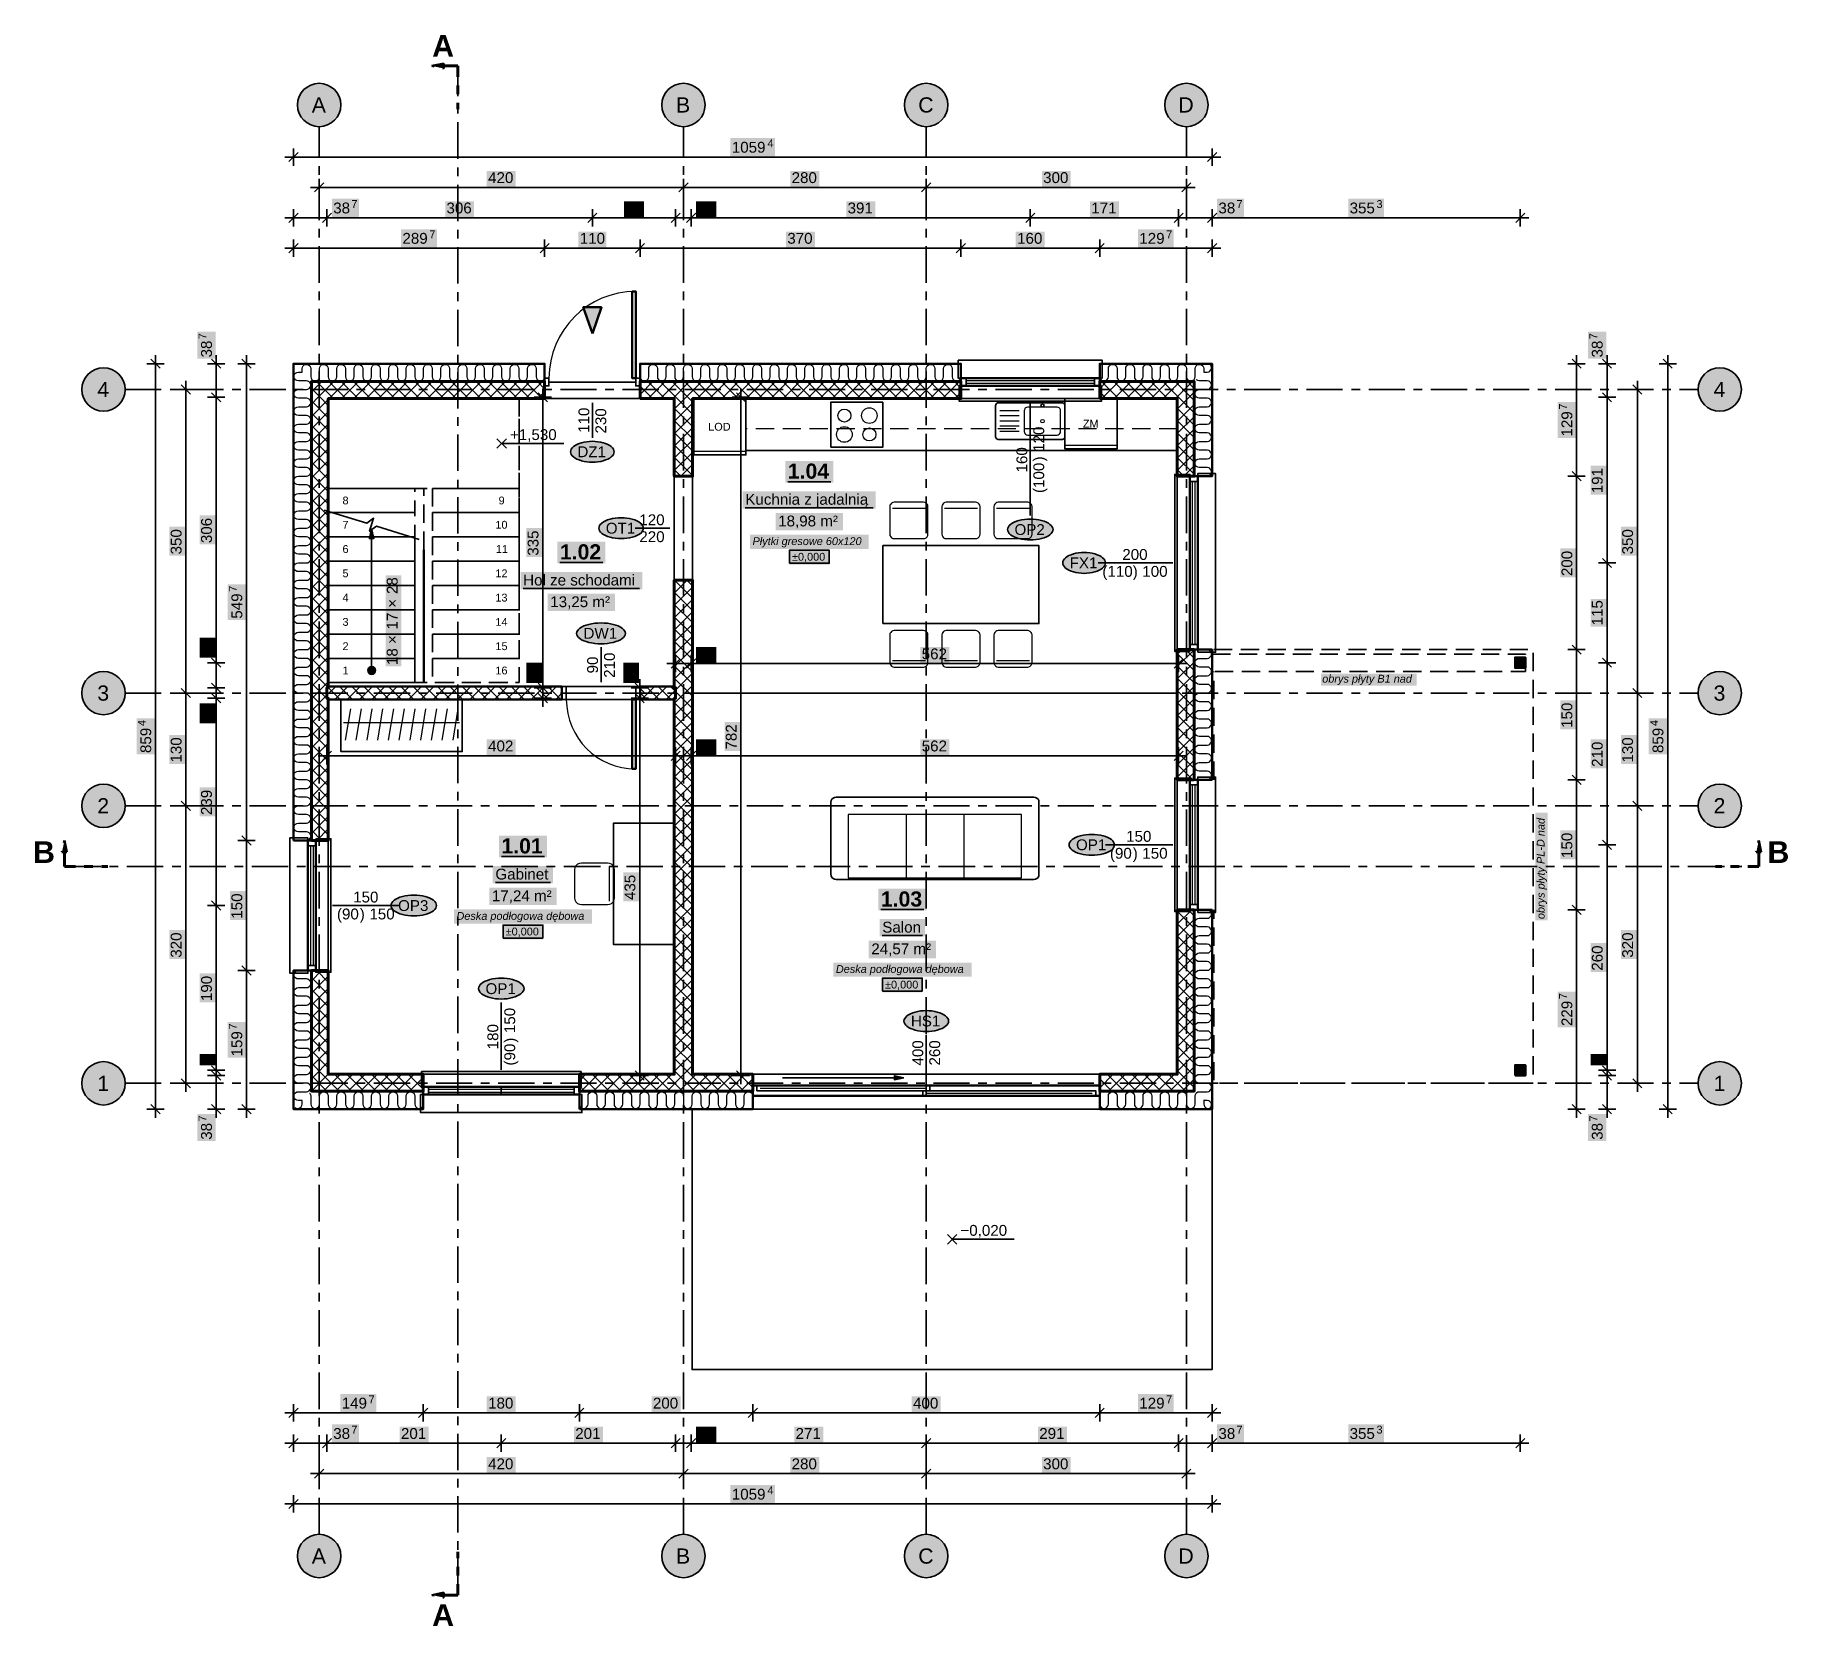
# Model space of a CAD drawing. Header units: metres. Extents: x -3.3 to 16.9, y -6.3 to 12.1.
import ezdxf

# ---------------------------------------------------------------- set-up
doc = ezdxf.new("R2010")
doc.units = ezdxf.units.M
for name, pattern in [('KRESKOWA', [5.25, 4.2, -1.05]), ('PUNKTOWA', [10.5, 8.4, -1.05, 0, -1.05]), ('PUNKTOWA_KROTKA', [6.3, 4.2, -1.05, 0, -1.05])]:
    doc.linetypes.add(name, pattern=pattern)
for name, color, linetype, lineweight in [('A-DRZWI', 3, 'Continuous', 35), ('A-KRESKOWANIE', 8, 'Continuous', 18), ('A-MASKA', 7, 'Continuous', 18), ('A-MEBLE', 8, 'Continuous', 18), ('A-NAD-CIECIEM', 8, 'KRESKOWA', 25), ('A-OKNA', 3, 'Continuous', 35), ('A-OPISY', 2, 'Continuous', 25), ('A-OSIE', 1, 'PUNKTOWA', 25), ('A-POMIESZCZENIA', 2, 'Continuous', 25), ('A-PRZEKROJE', 1, 'PUNKTOWA_KROTKA', 50), ('A-RZEDNE', 1, 'Continuous', 25), ('A-SANITARNE', 6, 'Continuous', 25), ('A-SCHODY', 6, 'Continuous', 25), ('A-SCIANY-DZIAL', 7, 'Continuous', 35), ('A-SCIANY-IZOL', 4, 'Continuous', 35), ('A-SCIANY-KONSTR', 7, 'Continuous', 50), ('A-SYMBOLE', 2, 'Continuous', 25), ('A-WIDOK', 7, 'Continuous', 25), ('A-WYMIARY', 1, 'Continuous', 25), ('A-WYPELNIENIA', 9, 'Continuous', 18)]:
    doc.layers.add(name, color=color, linetype=linetype, lineweight=lineweight)
doc.styles.add('PL_ARIAL', font='arial.ttf')
doc.styles.add('PL_ARIAL_B', font='arialbd.ttf')
doc.styles.add('PL_ARIAL_I', font='ariali.ttf')

msp = doc.modelspace()

# ---------------------------------------------------------------- texts
at = {"layer": 'A-OPISY'}
for s, height, style, p in [('DZ1', 0.125, 'PL_ARIAL', (2.978, 7.219)), ('OT1', 0.125, 'PL_ARIAL', (3.305, 6.338)), ('OP2', 0.125, 'PL_ARIAL', (8.018, 6.322)), ('FX1', 0.125, 'PL_ARIAL', (8.654, 5.938)), ('DW1', 0.125, 'PL_ARIAL', (3.048, 5.126)), ('obrys płyty B1 nad', 0.09, 'PL_ARIAL_I', (11.566, 4.62)), ('OP1', 0.125, 'PL_ARIAL', (8.727, 2.688)), ('OP3', 0.125, 'PL_ARIAL', (0.91, 1.987)), ('OP1', 0.125, 'PL_ARIAL', (1.918, 1.029)), ('HS1', 0.125, 'PL_ARIAL', (6.823, 0.656))]:
    msp.add_text(s, height=height, dxfattribs=dict(at, style=style)).set_placement(p)
at = {"layer": 'A-OPISY', "style": 'PL_ARIAL_I'}
msp.add_text('obrys płyty PL-D nad', height=0.09, rotation=90, dxfattribs=at).set_placement((14.13, 1.893))
at = {"layer": 'A-OSIE', "style": 'PL_ARIAL'}
for s, p in [('A', (-0.085, 11.193)), ('B', (4.115, 11.193)), ('C', (6.908, 11.193)), ('D', (9.908, 11.193)), ('4', (-2.558, 7.912)), ('4', (16.079, 7.912)), ('3', (-2.558, 4.412)), ('3', (16.079, 4.412)), ('2', (-2.558, 3.113)), ('2', (16.079, 3.113)), ('1', (-2.558, -0.088)), ('1', (16.079, -0.088)), ('A', (-0.085, -5.538)), ('B', (4.115, -5.538)), ('C', (6.908, -5.538)), ('D', (9.908, -5.538))]:
    msp.add_text(s, height=0.175, dxfattribs=at).set_placement(p)
at = {"layer": 'A-POMIESZCZENIA'}
for s, height, style, p in [('1.04', 0.175, 'PL_ARIAL_B', (5.404, 6.971)), ('Kuchnia z jadalnią', 0.125, 'PL_ARIAL', (4.914, 6.671)), ('18,98 m²', 0.125, 'PL_ARIAL', (5.293, 6.421)), ('Płytki gresowe 60x120', 0.09, 'PL_ARIAL_I', (4.997, 6.206)), ('1.02', 0.175, 'PL_ARIAL_B', (2.776, 6.04)), ('±0,000', 0.09, 'PL_ARIAL', (5.452, 6.026)), ('Hol ze schodami', 0.125, 'PL_ARIAL', (2.352, 5.74)), ('13,25 m²', 0.125, 'PL_ARIAL', (2.665, 5.49)), ('1.01', 0.175, 'PL_ARIAL_B', (2.102, 2.65)), ('Gabinet', 0.125, 'PL_ARIAL', (2.032, 2.35)), ('17,24 m²', 0.125, 'PL_ARIAL', (1.992, 2.1)), ('1.03', 0.175, 'PL_ARIAL_B', (6.477, 2.038)), ('Deska podłogowa dębowa', 0.09, 'PL_ARIAL_I', (1.583, 1.885)), ('Salon', 0.125, 'PL_ARIAL', (6.493, 1.738)), ('±0,000', 0.09, 'PL_ARIAL', (2.15, 1.705)), ('24,57 m²', 0.125, 'PL_ARIAL', (6.367, 1.488)), ('Deska podłogowa dębowa', 0.09, 'PL_ARIAL_I', (5.958, 1.273)), ('±0,000', 0.09, 'PL_ARIAL', (6.525, 1.093))]:
    msp.add_text(s, height=height, dxfattribs=dict(at, style=style)).set_placement(p)
at = {"layer": 'A-PRZEKROJE', "style": 'PL_ARIAL_B'}
for s, p in [('A', (1.303, 11.836)), ('B', (-3.299, 2.541)), ('B', (16.7, 2.541)), ('A', (1.303, -6.256))]:
    msp.add_text(s, height=0.25, dxfattribs=at).set_placement(p)
at = {"layer": 'A-RZEDNE', "style": 'PL_ARIAL'}
for s, p in [('+1,530', (2.2, 7.417)), ('−0,020', (7.394, -1.758))]:
    msp.add_text(s, height=0.125, dxfattribs=at).set_placement(p)
at = {"layer": 'A-SANITARNE', "style": 'PL_ARIAL'}
for s, p in [('LOD', (4.486, 7.525)), ('ZM', (8.806, 7.56))]:
    msp.add_text(s, height=0.09, dxfattribs=at).set_placement(p)
at = {"layer": 'A-SCHODY', "style": 'PL_ARIAL'}
for s, p in [('8', (0.269, 6.675)), ('9', (2.069, 6.675)), ('7', (0.269, 6.395)), ('10', (2.032, 6.395)), ('6', (0.269, 6.115)), ('11', (2.037, 6.115)), ('5', (0.269, 5.835)), ('12', (2.032, 5.835)), ('4', (0.269, 5.555)), ('13', (2.032, 5.555)), ('3', (0.269, 5.275)), ('14', (2.032, 5.275)), ('2', (0.269, 4.995)), ('15', (2.032, 4.995)), ('1', (0.269, 4.715)), ('16', (2.032, 4.715))]:
    msp.add_text(s, height=0.09, dxfattribs=at).set_placement(p)
for s, p in [('28', (0.905, 5.641)), (' × ', (0.905, 5.434)), ('17', (0.905, 5.232)), ('18 × ', (0.905, 4.823))]:
    msp.add_text(s, height=0.125, rotation=90, dxfattribs=at).set_placement(p)
at = {"layer": 'A-WYMIARY', "style": 'PL_ARIAL'}
for s, height, p in [('1059', 0.125, (4.758, 10.73)), ('4', 0.09, (5.169, 10.793)), ('420', 0.125, (1.948, 10.38)), ('280', 0.125, (5.448, 10.38)), ('300', 0.125, (8.348, 10.38)), ('38', 0.125, (0.162, 10.03)), ('7', 0.09, (0.371, 10.093)), ('306', 0.125, (1.468, 10.03)), ('96', 0.125, (3.529, 10.03)), ('18', 0.125, (4.362, 10.03)), ('391', 0.125, (6.093, 10.03)), ('171', 0.125, (8.903, 10.03)), ('38', 0.125, (10.369, 10.03)), ('7', 0.09, (10.578, 10.093)), ('355', 0.125, (11.882, 10.03)), ('3', 0.09, (12.192, 10.093)), ('289', 0.125, (0.96, 9.68)), ('7', 0.09, (1.27, 9.743)), ('110', 0.125, (3.005, 9.68)), ('370', 0.125, (5.398, 9.68)), ('160', 0.125, (8.048, 9.68)), ('129', 0.125, (9.457, 9.68)), ('7', 0.09, (9.767, 9.743)), ('120', 0.125, (3.692, 6.435)), ('220', 0.125, (3.692, 6.24)), ('200', 0.125, (9.261, 6.035)), ('(110', 0.125, (9.031, 5.84)), (') ', 0.125, (9.381, 5.84)), ('100', 0.125, (9.492, 5.84)), ('18', 0.125, (4.362, 4.889)), ('562', 0.125, (6.948, 4.889)), ('402', 0.125, (1.948, 3.827)), ('18', 0.125, (4.362, 3.827)), ('562', 0.125, (6.948, 3.827)), ('150', 0.125, (9.305, 2.785)), ('(90', 0.125, (9.118, 2.59)), (') ', 0.125, (9.381, 2.59)), ('150', 0.125, (9.492, 2.59)), ('(90', 0.125, (0.205, 1.89)), ('150', 0.125, (0.392, 2.085)), (') ', 0.125, (0.468, 1.89)), ('150', 0.125, (0.579, 1.89)), ('149', 0.125, (0.26, -3.75)), ('7', 0.09, (0.57, -3.688)), ('180', 0.125, (1.948, -3.75)), ('200', 0.125, (3.848, -3.75)), ('400', 0.125, (6.848, -3.75)), ('129', 0.125, (9.457, -3.75)), ('7', 0.09, (9.767, -3.688)), ('38', 0.125, (0.162, -4.1)), ('7', 0.09, (0.371, -4.038)), ('201', 0.125, (0.943, -4.1)), ('201', 0.125, (2.953, -4.1)), ('18', 0.125, (4.362, -4.1)), ('271', 0.125, (5.493, -4.1)), ('291', 0.125, (8.303, -4.1)), ('38', 0.125, (10.369, -4.1)), ('7', 0.09, (10.578, -4.038)), ('355', 0.125, (11.882, -4.1)), ('3', 0.09, (12.192, -4.038)), ('420', 0.125, (1.948, -4.45)), ('280', 0.125, (5.448, -4.45)), ('300', 0.125, (8.348, -4.45)), ('4', 0.09, (5.169, -4.737)), ('1059', 0.125, (4.758, -4.8))]:
    msp.add_text(s, height=height, dxfattribs=at).set_placement(p)
for s, height, p in [('7', 0.09, (-1.3, 8.578)), ('38', 0.125, (-1.237, 8.369)), ('7', 0.09, (14.737, 8.578)), ('38', 0.125, (14.8, 8.369)), ('110', 0.125, (3.115, 7.499)), ('230', 0.125, (3.31, 7.492)), ('7', 0.09, (14.387, 7.767)), ('129', 0.125, (14.45, 7.457)), ('120', 0.125, (8.36, 7.281)), ('160', 0.125, (8.165, 7.043)), (') ', 0.125, (8.36, 7.17)), ('(100', 0.125, (8.36, 6.806)), ('191', 0.125, (14.8, 6.803)), ('306', 0.125, (-1.237, 6.228)), ('350', 0.125, (-1.587, 6.098)), ('335', 0.125, (2.529, 6.083)), ('350', 0.125, (15.15, 6.098)), ('200', 0.125, (14.45, 5.848)), ('7', 0.09, (-0.95, 5.667)), ('549', 0.125, (-0.887, 5.357)), ('115', 0.125, (14.8, 5.28)), ('29', 0.125, (-1.237, 4.921)), ('90', 0.125, (3.215, 4.726)), ('210', 0.125, (3.41, 4.675)), ('12', 0.125, (2.529, 4.631)), ('12', 0.125, (3.646, 4.631)), ('12', 0.125, (-1.237, 4.166)), ('150', 0.125, (14.45, 4.098)), ('4', 0.09, (-2, 4.119)), ('859', 0.125, (-1.937, 3.808)), ('782', 0.125, (4.814, 3.848)), ('782', 0.125, (4.814, 3.848)), ('4', 0.09, (15.438, 4.119)), ('859', 0.125, (15.5, 3.808)), ('130', 0.125, (-1.587, 3.698)), ('210', 0.125, (14.8, 3.648)), ('130', 0.125, (15.15, 3.698)), ('239', 0.125, (-1.237, 3.093)), ('150', 0.125, (14.45, 2.598)), ('435', 0.125, (3.646, 2.113)), ('150', 0.125, (-0.887, 1.898)), ('320', 0.125, (-1.587, 1.448)), ('320', 0.125, (15.15, 1.448)), ('260', 0.125, (14.8, 1.298)), ('190', 0.125, (-1.237, 0.948)), ('7', 0.09, (14.387, 0.97)), ('150', 0.125, (2.26, 0.579)), ('229', 0.125, (14.45, 0.66)), ('7', 0.09, (-0.95, 0.62)), ('180', 0.125, (2.065, 0.392)), ('159', 0.125, (-0.887, 0.31)), (') ', 0.125, (2.26, 0.468)), ('(90', 0.125, (2.26, 0.205)), ('400', 0.125, (6.965, 0.205)), ('260', 0.125, (7.16, 0.205)), ('6', 0.125, (-1.237, 0.222)), ('6', 0.125, (14.8, 0.222)), ('7', 0.09, (-1.3, -0.441)), ('7', 0.09, (14.737, -0.441)), ('38', 0.125, (-1.237, -0.651)), ('38', 0.125, (14.8, -0.651))]:
    msp.add_text(s, height=height, rotation=90, dxfattribs=at).set_placement(p)

# ---------------------------------------------------------------- hatches: boundary and pattern name
at = {"layer": 'A-DRZWI', "true_color": 0x000000}
msp.add_hatch(color=7, dxfattribs=at).paths.add_polyline_path([(6.741, 0.065), (6.633, 0.042), (6.633, 0.088)])
at = {"layer": 'A-MASKA', "true_color": 0xffffff}
for points in [[(4.743, 10.688), (5.257, 10.688), (5.257, 10.898), (4.743, 10.898)], [(1.933, 10.338), (2.267, 10.338), (2.267, 10.52), (1.933, 10.52)], [(5.433, 10.338), (5.767, 10.338), (5.767, 10.52), (5.433, 10.52)], [(8.333, 10.338), (8.667, 10.338), (8.667, 10.52), (8.333, 10.52)], [(0.147, 9.988), (0.459, 9.988), (0.459, 10.198), (0.147, 10.198)], [(1.453, 9.988), (1.787, 9.988), (1.787, 10.17), (1.453, 10.17)], [(3.514, 9.988), (3.746, 9.988), (3.746, 10.17), (3.514, 10.17)], [(4.347, 9.988), (4.579, 9.988), (4.579, 10.17), (4.347, 10.17)], [(6.078, 9.988), (6.412, 9.988), (6.412, 10.17), (6.078, 10.17)], [(8.888, 9.988), (9.222, 9.988), (9.222, 10.17), (8.888, 10.17)], [(10.354, 9.988), (10.666, 9.988), (10.666, 10.198), (10.354, 10.198)], [(11.867, 9.988), (12.28, 9.988), (12.28, 10.198), (11.867, 10.198)], [(0.945, 9.638), (1.358, 9.638), (1.358, 9.848), (0.945, 9.848)], [(2.99, 9.638), (3.31, 9.638), (3.31, 9.82), (2.99, 9.82)], [(5.383, 9.638), (5.717, 9.638), (5.717, 9.82), (5.383, 9.82)], [(8.033, 9.638), (8.367, 9.638), (8.367, 9.82), (8.033, 9.82)], [(9.442, 9.638), (9.855, 9.638), (9.855, 9.848), (9.442, 9.848)], [(-1.195, 8.354), (-1.195, 8.666), (-1.405, 8.666), (-1.405, 8.354)], [(14.842, 8.354), (14.842, 8.666), (14.632, 8.666), (14.632, 8.354)], [(14.492, 7.442), (14.492, 7.855), (14.282, 7.855), (14.282, 7.442)], [(14.842, 6.788), (14.842, 7.122), (14.66, 7.122), (14.66, 6.788)], [(-1.195, 6.213), (-1.195, 6.547), (-1.377, 6.547), (-1.377, 6.213)], [(-1.545, 6.083), (-1.545, 6.417), (-1.727, 6.417), (-1.727, 6.083)], [(2.571, 6.068), (2.571, 6.402), (2.389, 6.402), (2.389, 6.068)], [(15.192, 6.083), (15.192, 6.417), (15.01, 6.417), (15.01, 6.083)], [(14.492, 5.833), (14.492, 6.167), (14.31, 6.167), (14.31, 5.833)], [(-0.845, 5.342), (-0.845, 5.755), (-1.054, 5.755), (-1.054, 5.342)], [(0.948, 4.808), (0.948, 5.858), (0.765, 5.858), (0.765, 4.808)], [(14.842, 5.265), (14.842, 5.585), (14.66, 5.585), (14.66, 5.265)], [(-1.195, 4.907), (-1.195, 5.139), (-1.377, 5.139), (-1.377, 4.907)], [(4.347, 4.847), (4.579, 4.847), (4.579, 5.029), (4.347, 5.029)], [(6.933, 4.847), (7.267, 4.847), (7.267, 5.029), (6.933, 5.029)], [(2.571, 4.617), (2.571, 4.849), (2.389, 4.849), (2.389, 4.617)], [(3.688, 4.617), (3.688, 4.849), (3.506, 4.849), (3.506, 4.617)], [(11.551, 4.585), (12.657, 4.585), (12.657, 4.725), (11.551, 4.725)], [(-1.195, 4.151), (-1.195, 4.383), (-1.377, 4.383), (-1.377, 4.151)], [(14.492, 4.083), (14.492, 4.417), (14.31, 4.417), (14.31, 4.083)], [(-1.895, 3.793), (-1.895, 4.207), (-2.105, 4.207), (-2.105, 3.793)], [(4.857, 3.833), (4.857, 4.167), (4.674, 4.167), (4.674, 3.833)], [(4.857, 3.833), (4.857, 4.167), (4.674, 4.167), (4.674, 3.833)], [(15.543, 3.793), (15.543, 4.207), (15.332, 4.207), (15.332, 3.793)], [(-1.545, 3.683), (-1.545, 4.017), (-1.727, 4.017), (-1.727, 3.683)], [(1.933, 3.784), (2.267, 3.784), (2.267, 3.967), (1.933, 3.967)], [(4.347, 3.784), (4.579, 3.784), (4.579, 3.967), (4.347, 3.967)], [(6.933, 3.784), (7.267, 3.784), (7.267, 3.967), (6.933, 3.967)], [(14.842, 3.633), (14.842, 3.967), (14.66, 3.967), (14.66, 3.633)], [(15.192, 3.683), (15.192, 4.017), (15.01, 4.017), (15.01, 3.683)], [(-1.195, 3.078), (-1.195, 3.412), (-1.377, 3.412), (-1.377, 3.078)], [(14.165, 1.878), (14.165, 3.122), (14.025, 3.122), (14.025, 1.878)], [(14.492, 2.583), (14.492, 2.917), (14.31, 2.917), (14.31, 2.583)], [(3.688, 2.098), (3.688, 2.432), (3.506, 2.432), (3.506, 2.098)], [(-0.845, 1.883), (-0.845, 2.217), (-1.027, 2.217), (-1.027, 1.883)], [(-1.545, 1.433), (-1.545, 1.767), (-1.727, 1.767), (-1.727, 1.433)], [(15.192, 1.433), (15.192, 1.767), (15.01, 1.767), (15.01, 1.433)], [(14.842, 1.283), (14.842, 1.617), (14.66, 1.617), (14.66, 1.283)], [(-1.195, 0.933), (-1.195, 1.267), (-1.377, 1.267), (-1.377, 0.933)], [(14.492, 0.645), (14.492, 1.058), (14.282, 1.058), (14.282, 0.645)], [(-0.845, 0.295), (-0.845, 0.708), (-1.054, 0.708), (-1.054, 0.295)], [(-1.195, 0.207), (-1.195, 0.338), (-1.377, 0.338), (-1.377, 0.207)], [(14.842, 0.207), (14.842, 0.338), (14.66, 0.338), (14.66, 0.207)], [(-1.195, -0.666), (-1.195, -0.354), (-1.405, -0.354), (-1.405, -0.666)], [(14.842, -0.666), (14.842, -0.354), (14.632, -0.354), (14.632, -0.666)], [(0.245, -3.792), (0.658, -3.792), (0.658, -3.583), (0.245, -3.583)], [(1.933, -3.792), (2.267, -3.792), (2.267, -3.61), (1.933, -3.61)], [(3.833, -3.792), (4.167, -3.792), (4.167, -3.61), (3.833, -3.61)], [(6.833, -3.792), (7.167, -3.792), (7.167, -3.61), (6.833, -3.61)], [(9.442, -3.792), (9.855, -3.792), (9.855, -3.583), (9.442, -3.583)], [(0.147, -4.143), (0.459, -4.143), (0.459, -3.933), (0.147, -3.933)], [(0.928, -4.143), (1.262, -4.143), (1.262, -3.96), (0.928, -3.96)], [(2.938, -4.143), (3.272, -4.143), (3.272, -3.96), (2.938, -3.96)], [(4.347, -4.143), (4.579, -4.143), (4.579, -3.96), (4.347, -3.96)], [(5.478, -4.143), (5.812, -4.143), (5.812, -3.96), (5.478, -3.96)], [(8.288, -4.143), (8.622, -4.143), (8.622, -3.96), (8.288, -3.96)], [(10.354, -4.143), (10.666, -4.143), (10.666, -3.933), (10.354, -3.933)], [(11.867, -4.143), (12.28, -4.143), (12.28, -3.933), (11.867, -3.933)], [(1.933, -4.493), (2.267, -4.493), (2.267, -4.31), (1.933, -4.31)], [(5.433, -4.493), (5.767, -4.493), (5.767, -4.31), (5.433, -4.31)], [(8.333, -4.493), (8.667, -4.493), (8.667, -4.31), (8.333, -4.31)], [(4.743, -4.843), (5.257, -4.843), (5.257, -4.633), (4.743, -4.633)]]:
    msp.add_hatch(color=7, dxfattribs=at).paths.add_polyline_path(points)
at = {"layer": 'A-OPISY', "true_color": 0xffffff}
for points in [[(3.402, 7.282), (3.399, 7.298), (3.393, 7.313), (3.382, 7.328), (3.368, 7.342), (3.35, 7.355), (3.328, 7.367), (3.303, 7.377), (3.276, 7.386), (3.246, 7.393), (3.215, 7.398), (3.183, 7.401), (3.15, 7.402), (3.117, 7.401), (3.085, 7.398), (3.054, 7.393), (3.024, 7.386), (2.997, 7.377), (2.972, 7.367), (2.95, 7.355), (2.932, 7.342), (2.918, 7.328), (2.907, 7.313), (2.901, 7.298), (2.898, 7.282), (2.901, 7.266), (2.907, 7.251), (2.918, 7.236), (2.932, 7.222), (2.95, 7.209), (2.972, 7.197), (2.997, 7.187), (3.024, 7.178), (3.054, 7.171), (3.085, 7.166), (3.117, 7.163), (3.15, 7.162), (3.183, 7.163), (3.215, 7.166), (3.246, 7.171), (3.276, 7.178), (3.303, 7.187), (3.328, 7.197), (3.35, 7.209), (3.368, 7.222), (3.382, 7.236), (3.393, 7.251), (3.399, 7.266)], [(3.739, 6.4), (3.736, 6.416), (3.73, 6.431), (3.719, 6.446), (3.704, 6.46), (3.686, 6.473), (3.663, 6.485), (3.638, 6.495), (3.61, 6.504), (3.58, 6.511), (3.548, 6.516), (3.515, 6.519), (3.482, 6.52), (3.448, 6.519), (3.415, 6.516), (3.384, 6.511), (3.354, 6.504), (3.326, 6.495), (3.3, 6.485), (3.278, 6.473), (3.26, 6.46), (3.245, 6.446), (3.234, 6.431), (3.227, 6.416), (3.225, 6.4), (3.227, 6.384), (3.234, 6.369), (3.245, 6.354), (3.26, 6.34), (3.278, 6.327), (3.3, 6.315), (3.326, 6.305), (3.354, 6.296), (3.384, 6.289), (3.415, 6.284), (3.448, 6.281), (3.482, 6.28), (3.515, 6.281), (3.548, 6.284), (3.58, 6.289), (3.61, 6.296), (3.638, 6.305), (3.663, 6.315), (3.686, 6.327), (3.704, 6.34), (3.719, 6.354), (3.73, 6.369), (3.736, 6.384)], [(8.462, 6.385), (8.46, 6.401), (8.453, 6.416), (8.442, 6.431), (8.427, 6.445), (8.408, 6.458), (8.385, 6.47), (8.359, 6.48), (8.331, 6.489), (8.3, 6.496), (8.268, 6.501), (8.234, 6.504), (8.2, 6.505), (8.166, 6.504), (8.132, 6.501), (8.1, 6.496), (8.069, 6.489), (8.041, 6.48), (8.015, 6.47), (7.992, 6.458), (7.973, 6.445), (7.958, 6.431), (7.947, 6.416), (7.94, 6.401), (7.938, 6.385), (7.94, 6.369), (7.947, 6.354), (7.958, 6.339), (7.973, 6.325), (7.992, 6.312), (8.015, 6.3), (8.041, 6.29), (8.069, 6.281), (8.1, 6.274), (8.132, 6.269), (8.166, 6.266), (8.2, 6.265), (8.234, 6.266), (8.268, 6.269), (8.3, 6.274), (8.331, 6.281), (8.359, 6.29), (8.385, 6.3), (8.408, 6.312), (8.427, 6.325), (8.442, 6.339), (8.453, 6.354), (8.46, 6.369)], [(9.067, 6), (9.065, 6.016), (9.059, 6.031), (9.049, 6.046), (9.034, 6.06), (9.016, 6.073), (8.995, 6.085), (8.971, 6.095), (8.944, 6.104), (8.915, 6.111), (8.885, 6.116), (8.853, 6.119), (8.821, 6.12), (8.789, 6.119), (8.757, 6.116), (8.726, 6.111), (8.697, 6.104), (8.671, 6.095), (8.646, 6.085), (8.625, 6.073), (8.607, 6.06), (8.593, 6.046), (8.583, 6.031), (8.576, 6.016), (8.574, 6), (8.576, 5.984), (8.583, 5.969), (8.593, 5.954), (8.607, 5.94), (8.625, 5.927), (8.646, 5.915), (8.671, 5.905), (8.697, 5.896), (8.726, 5.889), (8.757, 5.884), (8.789, 5.881), (8.821, 5.88), (8.853, 5.881), (8.885, 5.884), (8.915, 5.889), (8.944, 5.896), (8.971, 5.905), (8.995, 5.915), (9.016, 5.927), (9.034, 5.94), (9.049, 5.954), (9.059, 5.969), (9.065, 5.984)], [(3.532, 5.188), (3.529, 5.204), (3.522, 5.219), (3.51, 5.234), (3.494, 5.248), (3.474, 5.261), (3.449, 5.273), (3.422, 5.283), (3.391, 5.292), (3.358, 5.299), (3.323, 5.304), (3.287, 5.307), (3.25, 5.308), (3.213, 5.307), (3.177, 5.304), (3.142, 5.299), (3.109, 5.292), (3.078, 5.283), (3.051, 5.273), (3.026, 5.261), (3.006, 5.248), (2.99, 5.234), (2.978, 5.219), (2.971, 5.204), (2.968, 5.188), (2.971, 5.172), (2.978, 5.157), (2.99, 5.142), (3.006, 5.128), (3.026, 5.115), (3.051, 5.103), (3.078, 5.093), (3.109, 5.084), (3.142, 5.077), (3.177, 5.072), (3.213, 5.069), (3.25, 5.068), (3.287, 5.069), (3.323, 5.072), (3.358, 5.077), (3.391, 5.084), (3.422, 5.093), (3.449, 5.103), (3.474, 5.115), (3.494, 5.128), (3.51, 5.142), (3.522, 5.157), (3.529, 5.172)], [(9.17, 2.75), (9.168, 2.766), (9.161, 2.781), (9.15, 2.796), (9.135, 2.81), (9.116, 2.823), (9.093, 2.835), (9.068, 2.845), (9.039, 2.854), (9.009, 2.861), (8.976, 2.866), (8.942, 2.869), (8.908, 2.87), (8.874, 2.869), (8.841, 2.866), (8.808, 2.861), (8.777, 2.854), (8.749, 2.845), (8.723, 2.835), (8.701, 2.823), (8.682, 2.81), (8.666, 2.796), (8.655, 2.781), (8.649, 2.766), (8.647, 2.75), (8.649, 2.734), (8.655, 2.719), (8.666, 2.704), (8.682, 2.69), (8.701, 2.677), (8.723, 2.665), (8.749, 2.655), (8.777, 2.646), (8.808, 2.639), (8.841, 2.634), (8.874, 2.631), (8.908, 2.63), (8.942, 2.631), (8.976, 2.634), (9.009, 2.639), (9.039, 2.646), (9.068, 2.655), (9.093, 2.665), (9.116, 2.677), (9.135, 2.69), (9.15, 2.704), (9.161, 2.719), (9.168, 2.734)], [(1.353, 2.05), (1.351, 2.066), (1.345, 2.081), (1.334, 2.096), (1.318, 2.11), (1.299, 2.123), (1.277, 2.135), (1.251, 2.145), (1.223, 2.154), (1.192, 2.161), (1.159, 2.166), (1.126, 2.169), (1.092, 2.17), (1.058, 2.169), (1.024, 2.166), (0.991, 2.161), (0.961, 2.154), (0.932, 2.145), (0.907, 2.135), (0.884, 2.123), (0.865, 2.11), (0.85, 2.096), (0.839, 2.081), (0.832, 2.066), (0.83, 2.05), (0.832, 2.034), (0.839, 2.019), (0.85, 2.004), (0.865, 1.99), (0.884, 1.977), (0.907, 1.965), (0.932, 1.955), (0.961, 1.946), (0.991, 1.939), (1.024, 1.934), (1.058, 1.931), (1.092, 1.93), (1.126, 1.931), (1.159, 1.934), (1.192, 1.939), (1.223, 1.946), (1.251, 1.955), (1.277, 1.965), (1.299, 1.977), (1.318, 1.99), (1.334, 2.004), (1.345, 2.019), (1.351, 2.034)], [(2.362, 1.092), (2.36, 1.107), (2.353, 1.123), (2.342, 1.138), (2.327, 1.152), (2.308, 1.165), (2.285, 1.177), (2.259, 1.187), (2.231, 1.196), (2.2, 1.203), (2.168, 1.208), (2.134, 1.211), (2.1, 1.212), (2.066, 1.211), (2.032, 1.208), (2, 1.203), (1.969, 1.196), (1.941, 1.187), (1.915, 1.177), (1.892, 1.165), (1.873, 1.152), (1.858, 1.138), (1.847, 1.123), (1.84, 1.107), (1.838, 1.092), (1.84, 1.076), (1.847, 1.061), (1.858, 1.046), (1.873, 1.032), (1.892, 1.019), (1.915, 1.007), (1.941, 0.996), (1.969, 0.988), (2, 0.981), (2.032, 0.976), (2.066, 0.973), (2.1, 0.972), (2.134, 0.973), (2.168, 0.976), (2.2, 0.981), (2.231, 0.988), (2.259, 0.996), (2.285, 1.007), (2.308, 1.019), (2.327, 1.032), (2.342, 1.046), (2.353, 1.061), (2.36, 1.076)], [(7.257, 0.718), (7.255, 0.734), (7.248, 0.749), (7.237, 0.764), (7.222, 0.778), (7.204, 0.791), (7.182, 0.803), (7.156, 0.813), (7.128, 0.822), (7.098, 0.829), (7.066, 0.834), (7.034, 0.837), (7, 0.838), (6.966, 0.837), (6.934, 0.834), (6.902, 0.829), (6.872, 0.822), (6.844, 0.813), (6.818, 0.803), (6.796, 0.791), (6.778, 0.778), (6.763, 0.764), (6.752, 0.749), (6.745, 0.734), (6.743, 0.718), (6.745, 0.702), (6.752, 0.687), (6.763, 0.672), (6.778, 0.658), (6.796, 0.645), (6.818, 0.633), (6.844, 0.623), (6.872, 0.614), (6.902, 0.607), (6.934, 0.602), (6.966, 0.599), (7, 0.598), (7.034, 0.599), (7.066, 0.602), (7.098, 0.607), (7.128, 0.614), (7.156, 0.623), (7.182, 0.633), (7.204, 0.645), (7.222, 0.658), (7.237, 0.672), (7.248, 0.687), (7.255, 0.702)]]:
    msp.add_hatch(color=7, dxfattribs=at).paths.add_polyline_path(points)
at = {"layer": 'A-OSIE', "true_color": 0xffffff}
for points in [[(0.25, 11.28), (0.248, 11.313), (0.241, 11.345), (0.231, 11.376), (0.217, 11.405), (0.198, 11.432), (0.177, 11.457), (0.152, 11.478), (0.125, 11.497), (0.096, 11.511), (0.065, 11.521), (0.033, 11.528), (0, 11.53), (-0.033, 11.528), (-0.065, 11.521), (-0.096, 11.511), (-0.125, 11.497), (-0.152, 11.478), (-0.177, 11.457), (-0.198, 11.432), (-0.217, 11.405), (-0.231, 11.376), (-0.241, 11.345), (-0.248, 11.313), (-0.25, 11.28), (-0.248, 11.247), (-0.241, 11.215), (-0.231, 11.184), (-0.217, 11.155), (-0.198, 11.128), (-0.177, 11.103), (-0.152, 11.082), (-0.125, 11.063), (-0.096, 11.049), (-0.065, 11.039), (-0.033, 11.032), (0, 11.03), (0.033, 11.032), (0.065, 11.039), (0.096, 11.049), (0.125, 11.063), (0.152, 11.082), (0.177, 11.103), (0.198, 11.128), (0.217, 11.155), (0.231, 11.184), (0.241, 11.215), (0.248, 11.247)], [(4.45, 11.28), (4.448, 11.313), (4.441, 11.345), (4.431, 11.376), (4.417, 11.405), (4.398, 11.432), (4.377, 11.457), (4.352, 11.478), (4.325, 11.497), (4.296, 11.511), (4.265, 11.521), (4.233, 11.528), (4.2, 11.53), (4.167, 11.528), (4.135, 11.521), (4.104, 11.511), (4.075, 11.497), (4.048, 11.478), (4.023, 11.457), (4.002, 11.432), (3.983, 11.405), (3.969, 11.376), (3.959, 11.345), (3.952, 11.313), (3.95, 11.28), (3.952, 11.247), (3.959, 11.215), (3.969, 11.184), (3.983, 11.155), (4.002, 11.128), (4.023, 11.103), (4.048, 11.082), (4.075, 11.063), (4.104, 11.049), (4.135, 11.039), (4.167, 11.032), (4.2, 11.03), (4.233, 11.032), (4.265, 11.039), (4.296, 11.049), (4.325, 11.063), (4.352, 11.082), (4.377, 11.103), (4.398, 11.128), (4.417, 11.155), (4.431, 11.184), (4.441, 11.215), (4.448, 11.247)], [(7.25, 11.28), (7.248, 11.313), (7.241, 11.345), (7.231, 11.376), (7.217, 11.405), (7.198, 11.432), (7.177, 11.457), (7.152, 11.478), (7.125, 11.497), (7.096, 11.511), (7.065, 11.521), (7.033, 11.528), (7, 11.53), (6.967, 11.528), (6.935, 11.521), (6.904, 11.511), (6.875, 11.497), (6.848, 11.478), (6.823, 11.457), (6.802, 11.432), (6.783, 11.405), (6.769, 11.376), (6.759, 11.345), (6.752, 11.313), (6.75, 11.28), (6.752, 11.247), (6.759, 11.215), (6.769, 11.184), (6.783, 11.155), (6.802, 11.128), (6.823, 11.103), (6.848, 11.082), (6.875, 11.063), (6.904, 11.049), (6.935, 11.039), (6.967, 11.032), (7, 11.03), (7.033, 11.032), (7.065, 11.039), (7.096, 11.049), (7.125, 11.063), (7.152, 11.082), (7.177, 11.103), (7.198, 11.128), (7.217, 11.155), (7.231, 11.184), (7.241, 11.215), (7.248, 11.247)], [(10.25, 11.28), (10.248, 11.313), (10.241, 11.345), (10.231, 11.376), (10.217, 11.405), (10.198, 11.432), (10.177, 11.457), (10.152, 11.478), (10.125, 11.497), (10.096, 11.511), (10.065, 11.521), (10.033, 11.528), (10, 11.53), (9.967, 11.528), (9.935, 11.521), (9.904, 11.511), (9.875, 11.497), (9.848, 11.478), (9.823, 11.457), (9.802, 11.432), (9.783, 11.405), (9.769, 11.376), (9.759, 11.345), (9.752, 11.313), (9.75, 11.28), (9.752, 11.247), (9.759, 11.215), (9.769, 11.184), (9.783, 11.155), (9.802, 11.128), (9.823, 11.103), (9.848, 11.082), (9.875, 11.063), (9.904, 11.049), (9.935, 11.039), (9.967, 11.032), (10, 11.03), (10.033, 11.032), (10.065, 11.039), (10.096, 11.049), (10.125, 11.063), (10.152, 11.082), (10.177, 11.103), (10.198, 11.128), (10.217, 11.155), (10.231, 11.184), (10.241, 11.215), (10.248, 11.247)], [(-2.237, 8), (-2.239, 8.033), (-2.246, 8.065), (-2.256, 8.096), (-2.27, 8.125), (-2.289, 8.152), (-2.31, 8.177), (-2.335, 8.198), (-2.362, 8.217), (-2.391, 8.231), (-2.422, 8.241), (-2.454, 8.248), (-2.487, 8.25), (-2.52, 8.248), (-2.552, 8.241), (-2.583, 8.231), (-2.612, 8.217), (-2.639, 8.198), (-2.664, 8.177), (-2.685, 8.152), (-2.704, 8.125), (-2.718, 8.096), (-2.728, 8.065), (-2.735, 8.033), (-2.737, 8), (-2.735, 7.967), (-2.728, 7.935), (-2.718, 7.904), (-2.704, 7.875), (-2.685, 7.848), (-2.664, 7.823), (-2.639, 7.802), (-2.612, 7.783), (-2.583, 7.769), (-2.552, 7.759), (-2.52, 7.752), (-2.487, 7.75), (-2.454, 7.752), (-2.422, 7.759), (-2.391, 7.769), (-2.362, 7.783), (-2.335, 7.802), (-2.31, 7.823), (-2.289, 7.848), (-2.27, 7.875), (-2.256, 7.904), (-2.246, 7.935), (-2.239, 7.967)], [(16.4, 8), (16.398, 8.033), (16.391, 8.065), (16.381, 8.096), (16.367, 8.125), (16.348, 8.152), (16.327, 8.177), (16.302, 8.198), (16.275, 8.217), (16.246, 8.231), (16.215, 8.241), (16.183, 8.248), (16.15, 8.25), (16.117, 8.248), (16.085, 8.241), (16.054, 8.231), (16.025, 8.217), (15.998, 8.198), (15.973, 8.177), (15.952, 8.152), (15.933, 8.125), (15.919, 8.096), (15.909, 8.065), (15.902, 8.033), (15.9, 8), (15.902, 7.967), (15.909, 7.935), (15.919, 7.904), (15.933, 7.875), (15.952, 7.848), (15.973, 7.823), (15.998, 7.802), (16.025, 7.783), (16.054, 7.769), (16.085, 7.759), (16.117, 7.752), (16.15, 7.75), (16.183, 7.752), (16.215, 7.759), (16.246, 7.769), (16.275, 7.783), (16.302, 7.802), (16.327, 7.823), (16.348, 7.848), (16.367, 7.875), (16.381, 7.904), (16.391, 7.935), (16.398, 7.967)], [(-2.237, 4.5), (-2.239, 4.533), (-2.246, 4.565), (-2.256, 4.596), (-2.27, 4.625), (-2.289, 4.652), (-2.31, 4.677), (-2.335, 4.698), (-2.362, 4.717), (-2.391, 4.731), (-2.422, 4.741), (-2.454, 4.748), (-2.487, 4.75), (-2.52, 4.748), (-2.552, 4.741), (-2.583, 4.731), (-2.612, 4.717), (-2.639, 4.698), (-2.664, 4.677), (-2.685, 4.652), (-2.704, 4.625), (-2.718, 4.596), (-2.728, 4.565), (-2.735, 4.533), (-2.737, 4.5), (-2.735, 4.467), (-2.728, 4.435), (-2.718, 4.404), (-2.704, 4.375), (-2.685, 4.348), (-2.664, 4.323), (-2.639, 4.302), (-2.612, 4.283), (-2.583, 4.269), (-2.552, 4.259), (-2.52, 4.252), (-2.487, 4.25), (-2.454, 4.252), (-2.422, 4.259), (-2.391, 4.269), (-2.362, 4.283), (-2.335, 4.302), (-2.31, 4.323), (-2.289, 4.348), (-2.27, 4.375), (-2.256, 4.404), (-2.246, 4.435), (-2.239, 4.467)], [(16.4, 4.5), (16.398, 4.533), (16.391, 4.565), (16.381, 4.596), (16.367, 4.625), (16.348, 4.652), (16.327, 4.677), (16.302, 4.698), (16.275, 4.717), (16.246, 4.731), (16.215, 4.741), (16.183, 4.748), (16.15, 4.75), (16.117, 4.748), (16.085, 4.741), (16.054, 4.731), (16.025, 4.717), (15.998, 4.698), (15.973, 4.677), (15.952, 4.652), (15.933, 4.625), (15.919, 4.596), (15.909, 4.565), (15.902, 4.533), (15.9, 4.5), (15.902, 4.467), (15.909, 4.435), (15.919, 4.404), (15.933, 4.375), (15.952, 4.348), (15.973, 4.323), (15.998, 4.302), (16.025, 4.283), (16.054, 4.269), (16.085, 4.259), (16.117, 4.252), (16.15, 4.25), (16.183, 4.252), (16.215, 4.259), (16.246, 4.269), (16.275, 4.283), (16.302, 4.302), (16.327, 4.323), (16.348, 4.348), (16.367, 4.375), (16.381, 4.404), (16.391, 4.435), (16.398, 4.467)], [(-2.237, 3.2), (-2.239, 3.233), (-2.246, 3.265), (-2.256, 3.296), (-2.27, 3.325), (-2.289, 3.352), (-2.31, 3.377), (-2.335, 3.398), (-2.362, 3.417), (-2.391, 3.431), (-2.422, 3.441), (-2.454, 3.448), (-2.487, 3.45), (-2.52, 3.448), (-2.552, 3.441), (-2.583, 3.431), (-2.612, 3.417), (-2.639, 3.398), (-2.664, 3.377), (-2.685, 3.352), (-2.704, 3.325), (-2.718, 3.296), (-2.728, 3.265), (-2.735, 3.233), (-2.737, 3.2), (-2.735, 3.167), (-2.728, 3.135), (-2.718, 3.104), (-2.704, 3.075), (-2.685, 3.048), (-2.664, 3.023), (-2.639, 3.002), (-2.612, 2.983), (-2.583, 2.969), (-2.552, 2.959), (-2.52, 2.952), (-2.487, 2.95), (-2.454, 2.952), (-2.422, 2.959), (-2.391, 2.969), (-2.362, 2.983), (-2.335, 3.002), (-2.31, 3.023), (-2.289, 3.048), (-2.27, 3.075), (-2.256, 3.104), (-2.246, 3.135), (-2.239, 3.167)], [(16.4, 3.2), (16.398, 3.233), (16.391, 3.265), (16.381, 3.296), (16.367, 3.325), (16.348, 3.352), (16.327, 3.377), (16.302, 3.398), (16.275, 3.417), (16.246, 3.431), (16.215, 3.441), (16.183, 3.448), (16.15, 3.45), (16.117, 3.448), (16.085, 3.441), (16.054, 3.431), (16.025, 3.417), (15.998, 3.398), (15.973, 3.377), (15.952, 3.352), (15.933, 3.325), (15.919, 3.296), (15.909, 3.265), (15.902, 3.233), (15.9, 3.2), (15.902, 3.167), (15.909, 3.135), (15.919, 3.104), (15.933, 3.075), (15.952, 3.048), (15.973, 3.023), (15.998, 3.002), (16.025, 2.983), (16.054, 2.969), (16.085, 2.959), (16.117, 2.952), (16.15, 2.95), (16.183, 2.952), (16.215, 2.959), (16.246, 2.969), (16.275, 2.983), (16.302, 3.002), (16.327, 3.023), (16.348, 3.048), (16.367, 3.075), (16.381, 3.104), (16.391, 3.135), (16.398, 3.167)], [(-2.237, 0), (-2.239, 0.033), (-2.246, 0.065), (-2.256, 0.096), (-2.27, 0.125), (-2.289, 0.152), (-2.31, 0.177), (-2.335, 0.198), (-2.362, 0.217), (-2.391, 0.231), (-2.422, 0.241), (-2.454, 0.248), (-2.487, 0.25), (-2.52, 0.248), (-2.552, 0.241), (-2.583, 0.231), (-2.612, 0.217), (-2.639, 0.198), (-2.664, 0.177), (-2.685, 0.152), (-2.704, 0.125), (-2.718, 0.096), (-2.728, 0.065), (-2.735, 0.033), (-2.737, 0), (-2.735, -0.033), (-2.728, -0.065), (-2.718, -0.096), (-2.704, -0.125), (-2.685, -0.152), (-2.664, -0.177), (-2.639, -0.198), (-2.612, -0.217), (-2.583, -0.231), (-2.552, -0.241), (-2.52, -0.248), (-2.487, -0.25), (-2.454, -0.248), (-2.422, -0.241), (-2.391, -0.231), (-2.362, -0.217), (-2.335, -0.198), (-2.31, -0.177), (-2.289, -0.152), (-2.27, -0.125), (-2.256, -0.096), (-2.246, -0.065), (-2.239, -0.033)], [(16.4, 0), (16.398, 0.033), (16.391, 0.065), (16.381, 0.096), (16.367, 0.125), (16.348, 0.152), (16.327, 0.177), (16.302, 0.198), (16.275, 0.217), (16.246, 0.231), (16.215, 0.241), (16.183, 0.248), (16.15, 0.25), (16.117, 0.248), (16.085, 0.241), (16.054, 0.231), (16.025, 0.217), (15.998, 0.198), (15.973, 0.177), (15.952, 0.152), (15.933, 0.125), (15.919, 0.096), (15.909, 0.065), (15.902, 0.033), (15.9, 0), (15.902, -0.033), (15.909, -0.065), (15.919, -0.096), (15.933, -0.125), (15.952, -0.152), (15.973, -0.177), (15.998, -0.198), (16.025, -0.217), (16.054, -0.231), (16.085, -0.241), (16.117, -0.248), (16.15, -0.25), (16.183, -0.248), (16.215, -0.241), (16.246, -0.231), (16.275, -0.217), (16.302, -0.198), (16.327, -0.177), (16.348, -0.152), (16.367, -0.125), (16.381, -0.096), (16.391, -0.065), (16.398, -0.033)], [(0.25, -5.45), (0.248, -5.417), (0.241, -5.385), (0.231, -5.354), (0.217, -5.325), (0.198, -5.298), (0.177, -5.273), (0.152, -5.252), (0.125, -5.233), (0.096, -5.219), (0.065, -5.209), (0.033, -5.202), (0, -5.2), (-0.033, -5.202), (-0.065, -5.209), (-0.096, -5.219), (-0.125, -5.233), (-0.152, -5.252), (-0.177, -5.273), (-0.198, -5.298), (-0.217, -5.325), (-0.231, -5.354), (-0.241, -5.385), (-0.248, -5.417), (-0.25, -5.45), (-0.248, -5.483), (-0.241, -5.515), (-0.231, -5.546), (-0.217, -5.575), (-0.198, -5.602), (-0.177, -5.627), (-0.152, -5.648), (-0.125, -5.667), (-0.096, -5.681), (-0.065, -5.691), (-0.033, -5.698), (0, -5.7), (0.033, -5.698), (0.065, -5.691), (0.096, -5.681), (0.125, -5.667), (0.152, -5.648), (0.177, -5.627), (0.198, -5.602), (0.217, -5.575), (0.231, -5.546), (0.241, -5.515), (0.248, -5.483)], [(4.45, -5.45), (4.448, -5.417), (4.441, -5.385), (4.431, -5.354), (4.417, -5.325), (4.398, -5.298), (4.377, -5.273), (4.352, -5.252), (4.325, -5.233), (4.296, -5.219), (4.265, -5.209), (4.233, -5.202), (4.2, -5.2), (4.167, -5.202), (4.135, -5.209), (4.104, -5.219), (4.075, -5.233), (4.048, -5.252), (4.023, -5.273), (4.002, -5.298), (3.983, -5.325), (3.969, -5.354), (3.959, -5.385), (3.952, -5.417), (3.95, -5.45), (3.952, -5.483), (3.959, -5.515), (3.969, -5.546), (3.983, -5.575), (4.002, -5.602), (4.023, -5.627), (4.048, -5.648), (4.075, -5.667), (4.104, -5.681), (4.135, -5.691), (4.167, -5.698), (4.2, -5.7), (4.233, -5.698), (4.265, -5.691), (4.296, -5.681), (4.325, -5.667), (4.352, -5.648), (4.377, -5.627), (4.398, -5.602), (4.417, -5.575), (4.431, -5.546), (4.441, -5.515), (4.448, -5.483)], [(7.25, -5.45), (7.248, -5.417), (7.241, -5.385), (7.231, -5.354), (7.217, -5.325), (7.198, -5.298), (7.177, -5.273), (7.152, -5.252), (7.125, -5.233), (7.096, -5.219), (7.065, -5.209), (7.033, -5.202), (7, -5.2), (6.967, -5.202), (6.935, -5.209), (6.904, -5.219), (6.875, -5.233), (6.848, -5.252), (6.823, -5.273), (6.802, -5.298), (6.783, -5.325), (6.769, -5.354), (6.759, -5.385), (6.752, -5.417), (6.75, -5.45), (6.752, -5.483), (6.759, -5.515), (6.769, -5.546), (6.783, -5.575), (6.802, -5.602), (6.823, -5.627), (6.848, -5.648), (6.875, -5.667), (6.904, -5.681), (6.935, -5.691), (6.967, -5.698), (7, -5.7), (7.033, -5.698), (7.065, -5.691), (7.096, -5.681), (7.125, -5.667), (7.152, -5.648), (7.177, -5.627), (7.198, -5.602), (7.217, -5.575), (7.231, -5.546), (7.241, -5.515), (7.248, -5.483)], [(10.25, -5.45), (10.248, -5.417), (10.241, -5.385), (10.231, -5.354), (10.217, -5.325), (10.198, -5.298), (10.177, -5.273), (10.152, -5.252), (10.125, -5.233), (10.096, -5.219), (10.065, -5.209), (10.033, -5.202), (10, -5.2), (9.967, -5.202), (9.935, -5.209), (9.904, -5.219), (9.875, -5.233), (9.848, -5.252), (9.823, -5.273), (9.802, -5.298), (9.783, -5.325), (9.769, -5.354), (9.759, -5.385), (9.752, -5.417), (9.75, -5.45), (9.752, -5.483), (9.759, -5.515), (9.769, -5.546), (9.783, -5.575), (9.802, -5.602), (9.823, -5.627), (9.848, -5.648), (9.875, -5.667), (9.904, -5.681), (9.935, -5.691), (9.967, -5.698), (10, -5.7), (10.033, -5.698), (10.065, -5.691), (10.096, -5.681), (10.125, -5.667), (10.152, -5.648), (10.177, -5.627), (10.198, -5.602), (10.217, -5.575), (10.231, -5.546), (10.241, -5.515), (10.248, -5.483)]]:
    msp.add_hatch(color=7, dxfattribs=at).paths.add_polyline_path(points)
at = {"layer": 'A-POMIESZCZENIA', "true_color": 0xffffff}
for points in [[(5.374, 6.926), (5.929, 6.926), (5.929, 7.176), (5.374, 7.176)], [(4.884, 6.626), (6.418, 6.626), (6.418, 6.826), (4.884, 6.826)], [(5.263, 6.376), (6.04, 6.376), (6.04, 6.576), (5.263, 6.576)], [(4.967, 6.161), (6.336, 6.161), (6.336, 6.326), (4.967, 6.326)], [(2.746, 5.995), (3.301, 5.995), (3.301, 6.245), (2.746, 6.245)], [(5.422, 5.981), (5.881, 5.981), (5.881, 6.146), (5.422, 6.146)], [(2.322, 5.695), (3.725, 5.695), (3.725, 5.895), (2.322, 5.895)], [(2.635, 5.445), (3.412, 5.445), (3.412, 5.645), (2.635, 5.645)], [(2.072, 2.605), (2.628, 2.605), (2.628, 2.855), (2.072, 2.855)], [(2.002, 2.305), (2.698, 2.305), (2.698, 2.505), (2.002, 2.505)], [(1.962, 2.055), (2.738, 2.055), (2.738, 2.255), (1.962, 2.255)], [(6.447, 1.993), (7.003, 1.993), (7.003, 2.243), (6.447, 2.243)], [(1.553, 1.84), (3.147, 1.84), (3.147, 2.005), (1.553, 2.005)], [(2.12, 1.66), (2.58, 1.66), (2.58, 1.825), (2.12, 1.825)], [(6.463, 1.693), (6.987, 1.693), (6.987, 1.893), (6.463, 1.893)], [(6.337, 1.443), (7.113, 1.443), (7.113, 1.643), (6.337, 1.643)], [(5.928, 1.228), (7.522, 1.228), (7.522, 1.393), (5.928, 1.393)], [(6.495, 1.048), (6.955, 1.048), (6.955, 1.213), (6.495, 1.213)]]:
    msp.add_hatch(color=7, dxfattribs=at).paths.add_polyline_path(points)
at = {"layer": 'A-PRZEKROJE', "true_color": 0x000000}
for points in [[(1.299, 11.73), (1.436, 11.759), (1.436, 11.701)], [(-2.937, 2.801), (-2.908, 2.664), (-2.966, 2.664)], [(16.6, 2.801), (16.629, 2.664), (16.571, 2.664)], [(1.299, -5.9), (1.436, -5.871), (1.436, -5.929)]]:
    msp.add_hatch(color=7, dxfattribs=at).paths.add_polyline_path(points)
at = {"layer": 'A-SCHODY', "true_color": 0x000000}
msp.add_hatch(color=7, dxfattribs=at).paths.add_polyline_path([(0.605, 6.398), (0.63, 6.281), (0.58, 6.281)])
at = {"layer": 'A-SCHODY', "true_color": 0xffffff}
msp.add_hatch(color=7, dxfattribs=at).paths.add_polyline_path([(0.65, 4.76), (0.65, 4.756), (0.649, 4.751), (0.648, 4.747), (0.647, 4.743), (0.645, 4.739), (0.642, 4.735), (0.64, 4.731), (0.637, 4.728), (0.634, 4.725), (0.63, 4.723), (0.626, 4.72), (0.622, 4.718), (0.618, 4.717), (0.614, 4.716), (0.609, 4.715), (0.605, 4.715), (0.601, 4.715), (0.596, 4.716), (0.592, 4.717), (0.588, 4.718), (0.584, 4.72), (0.58, 4.723), (0.576, 4.725), (0.573, 4.728), (0.57, 4.731), (0.568, 4.735), (0.565, 4.739), (0.563, 4.743), (0.562, 4.747), (0.561, 4.751), (0.56, 4.756), (0.56, 4.76), (0.56, 4.764), (0.561, 4.769), (0.562, 4.773), (0.563, 4.777), (0.565, 4.781), (0.568, 4.785), (0.57, 4.789), (0.573, 4.792), (0.576, 4.795), (0.58, 4.797), (0.584, 4.8), (0.588, 4.802), (0.592, 4.803), (0.596, 4.804), (0.601, 4.805), (0.605, 4.805), (0.609, 4.805), (0.614, 4.804), (0.618, 4.803), (0.622, 4.802), (0.626, 4.8), (0.63, 4.797), (0.634, 4.795), (0.637, 4.792), (0.64, 4.789), (0.642, 4.785), (0.645, 4.781), (0.647, 4.777), (0.648, 4.773), (0.649, 4.769), (0.65, 4.764)])
at = {"layer": 'A-SYMBOLE', "true_color": 0x000000}
msp.add_hatch(color=7, dxfattribs=at).paths.add_polyline_path([(3.15, 8.647), (3.255, 8.947), (3.045, 8.947)])
at = {"layer": 'A-WYPELNIENIA', "true_color": 0x000000}
for points in [[(13.79, 4.79), (13.79, 4.91), (13.91, 4.91), (13.91, 4.79)], [(13.79, 0.21), (13.91, 0.21), (13.91, 0.09), (13.79, 0.09)]]:
    msp.add_hatch(color=7, dxfattribs=at).paths.add_polyline_path(points)

# ---------------------------------------------------------------- linework, layer by layer
at = {"layer": 'A-DRZWI', "lineweight": 50, "ltscale": 0.05}
for points in [[(3.65, 8.13), (3.65, 9.13), (3.61, 9.13), (3.61, 8.13)], [(3.65, 4.425), (3.65, 3.625), (3.61, 3.625), (3.61, 4.425)], [(5, -0.025), (9, -0.025), (9, -0.145), (5, -0.145)]]:
    msp.add_lwpolyline(points, close=True, dxfattribs=at)
at = {"layer": 'A-DRZWI', "lineweight": 35, "ltscale": 0.05}
for points in [[(2.6, 8.13), (2.65, 8.13), (2.65, 8.04), (2.6, 8.04)], [(3.7, 8.13), (3.65, 8.13), (3.65, 8.04), (3.7, 8.04)], [(2.8, 4.425), (2.85, 4.425), (2.85, 4.575), (2.8, 4.575)], [(3.7, 4.425), (3.65, 4.425), (3.65, 4.575), (3.7, 4.575)], [(6.741, 0.065), (6.633, 0.042), (6.633, 0.088)], [(5.045, -0.085), (7.04, -0.085), (7.04, -0.025), (5.045, -0.025)], [(6.96, -0.145), (8.955, -0.145), (8.955, -0.085), (6.96, -0.085)]]:
    msp.add_lwpolyline(points, close=True, dxfattribs=at)
for points in [[(3.65, 8.085), (2.65, 8.085)], [(5.344, 0.065), (6.741, 0.065)]]:
    msp.add_lwpolyline(points, dxfattribs=at)
at = {"layer": 'A-DRZWI', "lineweight": 25, "ltscale": 0.05}
for points in [[(5.085, -0.055), (7, -0.055)], [(7, -0.115), (8.915, -0.115)]]:
    msp.add_lwpolyline(points, dxfattribs=at)
for centre, radius, start, end in [((3.65, 8.13), 1, 90, 180), ((3.65, 4.425), 0.8, -180, -90)]:
    msp.add_arc(centre, radius, start, end, dxfattribs=at)
at = {"layer": 'A-KRESKOWANIE', "lineweight": 25, "ltscale": 0.05}
for points in [[(-0.197, 8.197), (-0.197, 8.24), (-0.194, 8.257), (-0.185, 8.272), (-0.172, 8.283), (-0.156, 8.289), (-0.138, 8.289), (-0.122, 8.283), (-0.109, 8.272), (-0.1, 8.257), (-0.097, 8.24), (-0.097, 8.147), (-0.094, 8.13), (-0.085, 8.115), (-0.072, 8.104), (-0.056, 8.098), (-0.038, 8.098), (-0.022, 8.104), (-0.009, 8.115), (0, 8.13), (0.003, 8.147), (0.003, 8.24), (0.006, 8.257), (0.015, 8.272), (0.028, 8.283), (0.044, 8.289), (0.062, 8.289), (0.078, 8.283), (0.091, 8.272), (0.1, 8.257), (0.103, 8.24), (0.103, 8.147), (0.106, 8.13), (0.115, 8.115), (0.128, 8.104), (0.144, 8.098), (0.162, 8.098), (0.178, 8.104), (0.191, 8.115), (0.2, 8.13), (0.203, 8.147), (0.203, 8.147), (0.203, 8.24), (0.206, 8.257), (0.215, 8.272), (0.228, 8.283), (0.244, 8.289), (0.262, 8.289), (0.278, 8.283), (0.291, 8.272), (0.3, 8.257), (0.303, 8.24), (0.303, 8.24), (0.303, 8.147), (0.306, 8.13), (0.315, 8.115), (0.328, 8.104), (0.344, 8.098), (0.362, 8.098), (0.378, 8.104), (0.391, 8.115), (0.4, 8.13), (0.403, 8.147), (0.403, 8.147), (0.403, 8.24), (0.406, 8.257), (0.415, 8.272), (0.428, 8.283), (0.444, 8.289), (0.462, 8.289), (0.478, 8.283), (0.491, 8.272), (0.5, 8.257), (0.503, 8.24), (0.503, 8.24), (0.503, 8.147), (0.506, 8.13), (0.515, 8.115), (0.528, 8.104), (0.544, 8.098), (0.562, 8.098), (0.578, 8.104), (0.591, 8.115), (0.6, 8.13), (0.603, 8.147), (0.603, 8.147), (0.603, 8.24), (0.606, 8.257), (0.615, 8.272), (0.628, 8.283), (0.644, 8.289), (0.662, 8.289), (0.678, 8.283), (0.691, 8.272), (0.7, 8.257), (0.703, 8.24), (0.703, 8.147), (0.706, 8.13), (0.715, 8.115), (0.728, 8.104), (0.744, 8.098), (0.762, 8.098), (0.778, 8.104), (0.791, 8.115), (0.8, 8.13), (0.803, 8.147), (0.803, 8.24), (0.806, 8.257), (0.815, 8.272), (0.828, 8.283), (0.844, 8.289), (0.862, 8.289), (0.878, 8.283), (0.891, 8.272), (0.9, 8.257), (0.903, 8.24), (0.903, 8.147), (0.906, 8.13), (0.915, 8.115), (0.928, 8.104), (0.944, 8.098), (0.962, 8.098), (0.978, 8.104), (0.991, 8.115), (1, 8.13), (1.003, 8.147), (1.003, 8.24), (1.006, 8.257), (1.015, 8.272), (1.028, 8.283), (1.044, 8.289), (1.062, 8.289), (1.078, 8.283), (1.091, 8.272), (1.1, 8.257), (1.103, 8.24), (1.103, 8.147), (1.106, 8.13), (1.115, 8.115), (1.128, 8.104), (1.144, 8.098), (1.162, 8.098), (1.178, 8.104), (1.191, 8.115), (1.2, 8.13), (1.203, 8.147), (1.203, 8.24), (1.206, 8.257), (1.215, 8.272), (1.228, 8.283), (1.244, 8.289), (1.262, 8.289), (1.278, 8.283), (1.291, 8.272), (1.3, 8.257), (1.303, 8.24), (1.303, 8.147), (1.306, 8.13), (1.315, 8.115), (1.328, 8.104), (1.344, 8.098), (1.362, 8.098), (1.378, 8.104), (1.391, 8.115), (1.4, 8.13), (1.403, 8.147), (1.403, 8.24), (1.406, 8.257), (1.415, 8.272), (1.428, 8.283), (1.444, 8.289), (1.462, 8.289), (1.478, 8.283), (1.491, 8.272), (1.5, 8.257), (1.503, 8.24), (1.503, 8.147), (1.506, 8.13), (1.515, 8.115), (1.528, 8.104), (1.544, 8.098), (1.562, 8.098), (1.578, 8.104), (1.591, 8.115), (1.6, 8.13), (1.603, 8.147), (1.603, 8.24), (1.606, 8.257), (1.615, 8.272), (1.628, 8.283), (1.644, 8.289), (1.662, 8.289), (1.678, 8.283), (1.691, 8.272), (1.7, 8.257), (1.703, 8.24), (1.703, 8.24), (1.703, 8.147), (1.706, 8.13), (1.715, 8.115), (1.728, 8.104), (1.744, 8.098), (1.762, 8.098), (1.778, 8.104), (1.791, 8.115), (1.8, 8.13), (1.803, 8.147), (1.803, 8.147), (1.803, 8.24), (1.806, 8.257), (1.815, 8.272), (1.828, 8.283), (1.844, 8.289), (1.862, 8.289), (1.878, 8.283), (1.891, 8.272), (1.9, 8.257), (1.903, 8.24), (1.903, 8.147), (1.906, 8.13), (1.915, 8.115), (1.928, 8.104), (1.944, 8.098), (1.962, 8.098), (1.978, 8.104), (1.991, 8.115), (2, 8.13), (2.003, 8.147), (2.003, 8.24), (2.006, 8.257), (2.015, 8.272), (2.028, 8.283), (2.044, 8.289), (2.062, 8.289), (2.078, 8.283), (2.091, 8.272), (2.1, 8.257), (2.103, 8.24), (2.103, 8.24), (2.103, 8.147), (2.106, 8.13), (2.115, 8.115), (2.128, 8.104), (2.144, 8.098), (2.162, 8.098), (2.178, 8.104), (2.191, 8.115), (2.2, 8.13), (2.203, 8.147), (2.203, 8.24), (2.206, 8.257), (2.215, 8.272), (2.228, 8.283), (2.244, 8.289), (2.262, 8.289), (2.278, 8.283), (2.291, 8.272), (2.3, 8.257), (2.303, 8.24), (2.303, 8.147), (2.306, 8.13), (2.315, 8.115), (2.328, 8.104), (2.344, 8.098), (2.362, 8.098), (2.378, 8.104), (2.391, 8.115), (2.4, 8.13), (2.403, 8.147), (2.403, 8.24), (2.406, 8.257), (2.415, 8.272), (2.428, 8.283), (2.444, 8.289), (2.462, 8.289), (2.478, 8.283), (2.491, 8.272), (2.5, 8.257), (2.503, 8.24), (2.503, 8.147), (2.506, 8.13), (2.515, 8.115), (2.528, 8.104), (2.544, 8.098), (2.562, 8.098), (2.578, 8.104), (2.591, 8.115), (2.6, 8.13), (2.6, 8.13)], [(3.7, 8.24), (3.7, 8.24), (3.7, 8.147), (3.703, 8.13), (3.712, 8.115), (3.725, 8.104), (3.741, 8.098), (3.759, 8.098), (3.775, 8.104), (3.788, 8.115), (3.797, 8.13), (3.8, 8.147), (3.8, 8.24), (3.803, 8.257), (3.812, 8.272), (3.825, 8.283), (3.841, 8.289), (3.859, 8.289), (3.875, 8.283), (3.888, 8.272), (3.897, 8.257), (3.9, 8.24), (3.9, 8.147), (3.903, 8.13), (3.912, 8.115), (3.925, 8.104), (3.941, 8.098), (3.959, 8.098), (3.975, 8.104), (3.988, 8.115), (3.997, 8.13), (4, 8.147), (4, 8.24), (4.003, 8.257), (4.012, 8.272), (4.025, 8.283), (4.041, 8.289), (4.059, 8.289), (4.075, 8.283), (4.088, 8.272), (4.097, 8.257), (4.1, 8.24), (4.1, 8.147), (4.103, 8.13), (4.112, 8.115), (4.125, 8.104), (4.141, 8.098), (4.159, 8.098), (4.175, 8.104), (4.188, 8.115), (4.197, 8.13), (4.2, 8.147), (4.2, 8.24), (4.203, 8.257), (4.212, 8.272), (4.225, 8.283), (4.241, 8.289), (4.259, 8.289), (4.275, 8.283), (4.288, 8.272), (4.297, 8.257), (4.3, 8.24), (4.3, 8.147), (4.303, 8.13), (4.312, 8.115), (4.325, 8.104), (4.341, 8.098), (4.359, 8.098), (4.375, 8.104), (4.388, 8.115), (4.397, 8.13), (4.4, 8.147), (4.4, 8.24), (4.403, 8.257), (4.412, 8.272), (4.425, 8.283), (4.441, 8.289), (4.459, 8.289), (4.475, 8.283), (4.488, 8.272), (4.497, 8.257), (4.5, 8.24), (4.5, 8.147), (4.503, 8.13), (4.512, 8.115), (4.525, 8.104), (4.541, 8.098), (4.559, 8.098), (4.575, 8.104), (4.588, 8.115), (4.597, 8.13), (4.6, 8.147), (4.6, 8.24), (4.603, 8.257), (4.612, 8.272), (4.625, 8.283), (4.641, 8.289), (4.659, 8.289), (4.675, 8.283), (4.688, 8.272), (4.697, 8.257), (4.7, 8.24), (4.7, 8.147), (4.703, 8.13), (4.712, 8.115), (4.725, 8.104), (4.741, 8.098), (4.759, 8.098), (4.775, 8.104), (4.788, 8.115), (4.797, 8.13), (4.8, 8.147), (4.8, 8.24), (4.803, 8.257), (4.812, 8.272), (4.825, 8.283), (4.841, 8.289), (4.859, 8.289), (4.875, 8.283), (4.888, 8.272), (4.897, 8.257), (4.9, 8.24), (4.9, 8.147), (4.903, 8.13), (4.912, 8.115), (4.925, 8.104), (4.941, 8.098), (4.959, 8.098), (4.975, 8.104), (4.988, 8.115), (4.997, 8.13), (5, 8.147), (5, 8.147), (5, 8.24), (5.003, 8.257), (5.012, 8.272), (5.025, 8.283), (5.041, 8.289), (5.059, 8.289), (5.075, 8.283), (5.088, 8.272), (5.097, 8.257), (5.1, 8.24), (5.1, 8.147), (5.103, 8.13), (5.112, 8.115), (5.125, 8.104), (5.141, 8.098), (5.159, 8.098), (5.175, 8.104), (5.188, 8.115), (5.197, 8.13), (5.2, 8.147), (5.2, 8.24), (5.203, 8.257), (5.212, 8.272), (5.225, 8.283), (5.241, 8.289), (5.259, 8.289), (5.275, 8.283), (5.288, 8.272), (5.297, 8.257), (5.3, 8.24), (5.3, 8.24), (5.3, 8.147), (5.303, 8.13), (5.312, 8.115), (5.325, 8.104), (5.341, 8.098), (5.359, 8.098), (5.375, 8.104), (5.388, 8.115), (5.397, 8.13), (5.4, 8.147), (5.4, 8.24), (5.403, 8.257), (5.412, 8.272), (5.425, 8.283), (5.441, 8.289), (5.459, 8.289), (5.475, 8.283), (5.488, 8.272), (5.497, 8.257), (5.5, 8.24), (5.5, 8.147), (5.503, 8.13), (5.512, 8.115), (5.525, 8.104), (5.541, 8.098), (5.559, 8.098), (5.575, 8.104), (5.588, 8.115), (5.597, 8.13), (5.6, 8.147), (5.6, 8.24), (5.603, 8.257), (5.612, 8.272), (5.625, 8.283), (5.641, 8.289), (5.659, 8.289), (5.675, 8.283), (5.688, 8.272), (5.697, 8.257), (5.7, 8.24), (5.7, 8.147), (5.703, 8.13), (5.712, 8.115), (5.725, 8.104), (5.741, 8.098), (5.759, 8.098), (5.775, 8.104), (5.788, 8.115), (5.797, 8.13), (5.8, 8.147), (5.8, 8.24), (5.803, 8.257), (5.812, 8.272), (5.825, 8.283), (5.841, 8.289), (5.859, 8.289), (5.875, 8.283), (5.888, 8.272), (5.897, 8.257), (5.9, 8.24), (5.9, 8.147), (5.903, 8.13), (5.912, 8.115), (5.925, 8.104), (5.941, 8.098), (5.959, 8.098), (5.975, 8.104), (5.988, 8.115), (5.997, 8.13), (6, 8.147), (6, 8.24), (6.003, 8.257), (6.012, 8.272), (6.025, 8.283), (6.041, 8.289), (6.059, 8.289), (6.075, 8.283), (6.088, 8.272), (6.097, 8.257), (6.1, 8.24), (6.1, 8.147), (6.103, 8.13), (6.112, 8.115), (6.125, 8.104), (6.141, 8.098), (6.159, 8.098), (6.175, 8.104), (6.188, 8.115), (6.197, 8.13), (6.2, 8.147), (6.2, 8.24), (6.203, 8.257), (6.212, 8.272), (6.225, 8.283), (6.241, 8.289), (6.259, 8.289), (6.275, 8.283), (6.288, 8.272), (6.297, 8.257), (6.3, 8.24), (6.3, 8.24), (6.3, 8.147), (6.303, 8.13), (6.312, 8.115), (6.325, 8.104), (6.341, 8.098), (6.359, 8.098), (6.375, 8.104), (6.388, 8.115), (6.397, 8.13), (6.4, 8.147), (6.4, 8.24), (6.403, 8.257), (6.412, 8.272), (6.425, 8.283), (6.441, 8.289), (6.459, 8.289), (6.475, 8.283), (6.488, 8.272), (6.497, 8.257), (6.5, 8.24), (6.5, 8.147), (6.503, 8.13), (6.512, 8.115), (6.525, 8.104), (6.541, 8.098), (6.559, 8.098), (6.575, 8.104), (6.588, 8.115), (6.597, 8.13), (6.6, 8.147), (6.6, 8.24), (6.603, 8.257), (6.612, 8.272), (6.625, 8.283), (6.641, 8.289), (6.659, 8.289), (6.675, 8.283), (6.688, 8.272), (6.697, 8.257), (6.7, 8.24), (6.7, 8.147), (6.703, 8.13), (6.712, 8.115), (6.725, 8.104), (6.741, 8.098), (6.759, 8.098), (6.775, 8.104), (6.788, 8.115), (6.797, 8.13), (6.8, 8.147), (6.8, 8.24), (6.803, 8.257), (6.812, 8.272), (6.825, 8.283), (6.841, 8.289), (6.859, 8.289), (6.875, 8.283), (6.888, 8.272), (6.897, 8.257), (6.9, 8.24), (6.9, 8.147), (6.903, 8.13), (6.912, 8.115), (6.925, 8.104), (6.941, 8.098), (6.959, 8.098), (6.975, 8.104), (6.988, 8.115), (6.997, 8.13), (7, 8.147), (7, 8.24), (7.003, 8.257), (7.012, 8.272), (7.025, 8.283), (7.041, 8.289), (7.059, 8.289), (7.075, 8.283), (7.088, 8.272), (7.097, 8.257), (7.1, 8.24), (7.1, 8.147), (7.103, 8.13), (7.112, 8.115), (7.125, 8.104), (7.141, 8.098), (7.159, 8.098), (7.175, 8.104), (7.188, 8.115), (7.197, 8.13), (7.2, 8.147), (7.2, 8.24), (7.203, 8.257), (7.212, 8.272), (7.225, 8.283), (7.241, 8.289), (7.259, 8.289), (7.275, 8.283), (7.288, 8.272), (7.297, 8.257), (7.3, 8.24), (7.3, 8.147), (7.303, 8.13), (7.312, 8.115), (7.325, 8.104), (7.341, 8.098), (7.359, 8.098), (7.375, 8.104), (7.388, 8.115), (7.397, 8.13), (7.4, 8.147)], [(9, 8.147), (9.003, 8.13), (9.012, 8.115), (9.025, 8.104), (9.041, 8.098), (9.059, 8.098), (9.075, 8.104), (9.088, 8.115), (9.097, 8.13), (9.1, 8.147), (9.1, 8.24), (9.103, 8.257), (9.112, 8.272), (9.125, 8.283), (9.141, 8.289), (9.159, 8.289), (9.175, 8.283), (9.188, 8.272), (9.197, 8.257), (9.2, 8.24), (9.2, 8.147), (9.203, 8.13), (9.212, 8.115), (9.225, 8.104), (9.241, 8.098), (9.259, 8.098), (9.275, 8.104), (9.288, 8.115), (9.297, 8.13), (9.3, 8.147), (9.3, 8.24), (9.303, 8.257), (9.312, 8.272), (9.325, 8.283), (9.341, 8.289), (9.359, 8.289), (9.375, 8.283), (9.388, 8.272), (9.397, 8.257), (9.4, 8.24), (9.4, 8.147), (9.403, 8.13), (9.412, 8.115), (9.425, 8.104), (9.441, 8.098), (9.459, 8.098), (9.475, 8.104), (9.488, 8.115), (9.497, 8.13), (9.5, 8.147), (9.5, 8.24), (9.503, 8.257), (9.512, 8.272), (9.525, 8.283), (9.541, 8.289), (9.559, 8.289), (9.575, 8.283), (9.588, 8.272), (9.597, 8.257), (9.6, 8.24), (9.6, 8.147), (9.603, 8.13), (9.612, 8.115), (9.625, 8.104), (9.641, 8.098), (9.659, 8.098), (9.675, 8.104), (9.688, 8.115), (9.697, 8.13), (9.7, 8.147), (9.7, 8.24), (9.703, 8.257), (9.712, 8.272), (9.725, 8.283), (9.741, 8.289), (9.759, 8.289), (9.775, 8.283), (9.788, 8.272), (9.797, 8.257), (9.8, 8.24), (9.8, 8.147), (9.803, 8.13), (9.812, 8.115), (9.825, 8.104), (9.841, 8.098), (9.859, 8.098), (9.875, 8.104), (9.888, 8.115), (9.897, 8.13), (9.9, 8.147), (9.9, 8.24), (9.903, 8.257), (9.912, 8.272), (9.925, 8.283), (9.941, 8.289), (9.959, 8.289), (9.975, 8.283), (9.988, 8.272), (9.997, 8.257), (10, 8.24), (10, 8.147), (10.003, 8.13), (10.012, 8.115), (10.025, 8.104), (10.041, 8.098), (10.059, 8.098), (10.075, 8.104), (10.088, 8.115), (10.097, 8.13), (10.1, 8.147), (10.1, 8.24), (10.103, 8.257), (10.112, 8.272), (10.125, 8.283), (10.141, 8.289), (10.159, 8.289), (10.175, 8.283), (10.188, 8.272), (10.197, 8.257), (10.2, 8.24), (10.2, 8.2)], [(-0.148, 2.8), (-0.13, 2.803), (-0.115, 2.812), (-0.104, 2.825), (-0.098, 2.841), (-0.098, 2.859), (-0.104, 2.875), (-0.115, 2.888), (-0.13, 2.897), (-0.148, 2.9), (-0.148, 2.9), (-0.24, 2.9), (-0.24, 2.9), (-0.257, 2.903), (-0.272, 2.912), (-0.283, 2.925), (-0.289, 2.941), (-0.289, 2.959), (-0.283, 2.975), (-0.272, 2.988), (-0.257, 2.997), (-0.24, 3), (-0.24, 3), (-0.148, 3), (-0.13, 3.003), (-0.115, 3.012), (-0.104, 3.025), (-0.098, 3.041), (-0.098, 3.059), (-0.104, 3.075), (-0.115, 3.088), (-0.13, 3.097), (-0.148, 3.1), (-0.148, 3.1), (-0.24, 3.1), (-0.24, 3.1), (-0.257, 3.103), (-0.272, 3.112), (-0.283, 3.125), (-0.289, 3.141), (-0.289, 3.159), (-0.283, 3.175), (-0.272, 3.188), (-0.257, 3.197), (-0.24, 3.2), (-0.24, 3.2), (-0.148, 3.2), (-0.13, 3.203), (-0.115, 3.212), (-0.104, 3.225), (-0.098, 3.241), (-0.098, 3.259), (-0.104, 3.275), (-0.115, 3.288), (-0.13, 3.297), (-0.148, 3.3), (-0.148, 3.3), (-0.24, 3.3), (-0.24, 3.3), (-0.257, 3.303), (-0.272, 3.312), (-0.283, 3.325), (-0.289, 3.341), (-0.289, 3.359), (-0.283, 3.375), (-0.272, 3.388), (-0.257, 3.397), (-0.24, 3.4), (-0.24, 3.4), (-0.148, 3.4), (-0.13, 3.403), (-0.115, 3.412), (-0.104, 3.425), (-0.098, 3.441), (-0.098, 3.459), (-0.104, 3.475), (-0.115, 3.488), (-0.13, 3.497), (-0.148, 3.5), (-0.148, 3.5), (-0.24, 3.5), (-0.24, 3.5), (-0.257, 3.503), (-0.272, 3.512), (-0.283, 3.525), (-0.289, 3.541), (-0.289, 3.559), (-0.283, 3.575), (-0.272, 3.588), (-0.257, 3.597), (-0.24, 3.6), (-0.148, 3.6), (-0.13, 3.603), (-0.115, 3.612), (-0.104, 3.625), (-0.098, 3.641), (-0.098, 3.659), (-0.104, 3.675), (-0.115, 3.688), (-0.13, 3.697), (-0.148, 3.7), (-0.148, 3.7), (-0.24, 3.7), (-0.24, 3.7), (-0.257, 3.703), (-0.272, 3.712), (-0.283, 3.725), (-0.289, 3.741), (-0.289, 3.759), (-0.283, 3.775), (-0.272, 3.788), (-0.257, 3.797), (-0.24, 3.8), (-0.148, 3.8), (-0.13, 3.803), (-0.115, 3.812), (-0.104, 3.825), (-0.098, 3.841), (-0.098, 3.859), (-0.104, 3.875), (-0.115, 3.888), (-0.13, 3.897), (-0.148, 3.9), (-0.148, 3.9), (-0.24, 3.9), (-0.24, 3.9), (-0.257, 3.903), (-0.272, 3.912), (-0.283, 3.925), (-0.289, 3.941), (-0.289, 3.959), (-0.283, 3.975), (-0.272, 3.988), (-0.257, 3.997), (-0.24, 4), (-0.148, 4), (-0.13, 4.003), (-0.115, 4.012), (-0.104, 4.025), (-0.098, 4.041), (-0.098, 4.059), (-0.104, 4.075), (-0.115, 4.088), (-0.13, 4.097), (-0.148, 4.1), (-0.148, 4.1), (-0.24, 4.1), (-0.24, 4.1), (-0.257, 4.103), (-0.272, 4.112), (-0.283, 4.125), (-0.289, 4.141), (-0.289, 4.159), (-0.283, 4.175), (-0.272, 4.188), (-0.257, 4.197), (-0.24, 4.2), (-0.148, 4.2), (-0.13, 4.203), (-0.115, 4.212), (-0.104, 4.225), (-0.098, 4.241), (-0.098, 4.259), (-0.104, 4.275), (-0.115, 4.288), (-0.13, 4.297), (-0.148, 4.3), (-0.148, 4.3), (-0.24, 4.3), (-0.24, 4.3), (-0.257, 4.303), (-0.272, 4.312), (-0.283, 4.325), (-0.289, 4.341), (-0.289, 4.359), (-0.283, 4.375), (-0.272, 4.388), (-0.257, 4.397), (-0.24, 4.4), (-0.148, 4.4), (-0.13, 4.403), (-0.115, 4.412), (-0.104, 4.425), (-0.098, 4.441), (-0.098, 4.459), (-0.104, 4.475), (-0.115, 4.488), (-0.13, 4.497), (-0.148, 4.5), (-0.148, 4.5), (-0.24, 4.5), (-0.24, 4.5), (-0.257, 4.503), (-0.272, 4.512), (-0.283, 4.525), (-0.289, 4.541), (-0.289, 4.559), (-0.283, 4.575), (-0.272, 4.588), (-0.257, 4.597), (-0.24, 4.6), (-0.24, 4.6), (-0.148, 4.6), (-0.13, 4.603), (-0.115, 4.612), (-0.104, 4.625), (-0.098, 4.641), (-0.098, 4.659), (-0.104, 4.675), (-0.115, 4.688), (-0.13, 4.697), (-0.148, 4.7), (-0.148, 4.7), (-0.24, 4.7), (-0.24, 4.7), (-0.257, 4.703), (-0.272, 4.712), (-0.283, 4.725), (-0.289, 4.741), (-0.289, 4.759), (-0.283, 4.775), (-0.272, 4.788), (-0.257, 4.797), (-0.24, 4.8), (-0.148, 4.8), (-0.13, 4.803), (-0.115, 4.812), (-0.104, 4.825), (-0.098, 4.841), (-0.098, 4.859), (-0.104, 4.875), (-0.115, 4.888), (-0.13, 4.897), (-0.148, 4.9), (-0.148, 4.9), (-0.24, 4.9), (-0.24, 4.9), (-0.257, 4.903), (-0.272, 4.912), (-0.283, 4.925), (-0.289, 4.941), (-0.289, 4.959), (-0.283, 4.975), (-0.272, 4.988), (-0.257, 4.997), (-0.24, 5), (-0.148, 5), (-0.13, 5.003), (-0.115, 5.012), (-0.104, 5.025), (-0.098, 5.041), (-0.098, 5.059), (-0.104, 5.075), (-0.115, 5.088), (-0.13, 5.097), (-0.148, 5.1), (-0.148, 5.1), (-0.24, 5.1), (-0.24, 5.1), (-0.257, 5.103), (-0.272, 5.112), (-0.283, 5.125), (-0.289, 5.141), (-0.289, 5.159), (-0.283, 5.175), (-0.272, 5.188), (-0.257, 5.197), (-0.24, 5.2), (-0.148, 5.2), (-0.13, 5.203), (-0.115, 5.212), (-0.104, 5.225), (-0.098, 5.241), (-0.098, 5.259), (-0.104, 5.275), (-0.115, 5.288), (-0.13, 5.297), (-0.148, 5.3), (-0.148, 5.3), (-0.24, 5.3), (-0.24, 5.3), (-0.257, 5.303), (-0.272, 5.312), (-0.283, 5.325), (-0.289, 5.341), (-0.289, 5.359), (-0.283, 5.375), (-0.272, 5.388), (-0.257, 5.397), (-0.24, 5.4), (-0.148, 5.4), (-0.13, 5.403), (-0.115, 5.412), (-0.104, 5.425), (-0.098, 5.441), (-0.098, 5.459), (-0.104, 5.475), (-0.115, 5.488), (-0.13, 5.497), (-0.148, 5.5), (-0.148, 5.5), (-0.24, 5.5), (-0.24, 5.5), (-0.257, 5.503), (-0.272, 5.512), (-0.283, 5.525), (-0.289, 5.541), (-0.289, 5.559), (-0.283, 5.575), (-0.272, 5.588), (-0.257, 5.597), (-0.24, 5.6), (-0.148, 5.6), (-0.13, 5.603), (-0.115, 5.612), (-0.104, 5.625), (-0.098, 5.641), (-0.098, 5.659), (-0.104, 5.675), (-0.115, 5.688), (-0.13, 5.697), (-0.148, 5.7), (-0.148, 5.7), (-0.24, 5.7), (-0.24, 5.7), (-0.257, 5.703), (-0.272, 5.712), (-0.283, 5.725), (-0.289, 5.741), (-0.289, 5.759), (-0.283, 5.775), (-0.272, 5.788), (-0.257, 5.797), (-0.24, 5.8), (-0.148, 5.8), (-0.13, 5.803), (-0.115, 5.812), (-0.104, 5.825), (-0.098, 5.841), (-0.098, 5.859), (-0.104, 5.875), (-0.115, 5.888), (-0.13, 5.897), (-0.148, 5.9), (-0.148, 5.9), (-0.24, 5.9), (-0.24, 5.9), (-0.257, 5.903), (-0.272, 5.912), (-0.283, 5.925), (-0.289, 5.941), (-0.289, 5.959), (-0.283, 5.975), (-0.272, 5.988), (-0.257, 5.997), (-0.24, 6), (-0.148, 6), (-0.13, 6.003), (-0.115, 6.012), (-0.104, 6.025), (-0.098, 6.041), (-0.098, 6.059), (-0.104, 6.075), (-0.115, 6.088), (-0.13, 6.097), (-0.148, 6.1), (-0.148, 6.1), (-0.24, 6.1), (-0.24, 6.1), (-0.257, 6.103), (-0.272, 6.112), (-0.283, 6.125), (-0.289, 6.141), (-0.289, 6.159), (-0.283, 6.175), (-0.272, 6.188), (-0.257, 6.197), (-0.24, 6.2), (-0.148, 6.2), (-0.13, 6.203), (-0.115, 6.212), (-0.104, 6.225), (-0.098, 6.241), (-0.098, 6.259), (-0.104, 6.275), (-0.115, 6.288), (-0.13, 6.297), (-0.148, 6.3), (-0.148, 6.3), (-0.24, 6.3), (-0.24, 6.3), (-0.257, 6.303), (-0.272, 6.312), (-0.283, 6.325), (-0.289, 6.341), (-0.289, 6.359), (-0.283, 6.375), (-0.272, 6.388), (-0.257, 6.397), (-0.24, 6.4), (-0.148, 6.4), (-0.13, 6.403), (-0.115, 6.412), (-0.104, 6.425), (-0.098, 6.441), (-0.098, 6.459), (-0.104, 6.475), (-0.115, 6.488), (-0.13, 6.497), (-0.148, 6.5), (-0.148, 6.5), (-0.24, 6.5), (-0.24, 6.5), (-0.257, 6.503), (-0.272, 6.512), (-0.283, 6.525), (-0.289, 6.541), (-0.289, 6.559), (-0.283, 6.575), (-0.272, 6.588), (-0.257, 6.597), (-0.24, 6.6), (-0.148, 6.6), (-0.13, 6.603), (-0.115, 6.612), (-0.104, 6.625), (-0.098, 6.641), (-0.098, 6.659), (-0.104, 6.675), (-0.115, 6.688), (-0.13, 6.697), (-0.148, 6.7), (-0.148, 6.7), (-0.24, 6.7), (-0.24, 6.7), (-0.257, 6.703), (-0.272, 6.712), (-0.283, 6.725), (-0.289, 6.741), (-0.289, 6.759), (-0.283, 6.775), (-0.272, 6.788), (-0.257, 6.797), (-0.24, 6.8), (-0.148, 6.8), (-0.13, 6.803), (-0.115, 6.812), (-0.104, 6.825), (-0.098, 6.841), (-0.098, 6.859), (-0.104, 6.875), (-0.115, 6.888), (-0.13, 6.897), (-0.148, 6.9), (-0.148, 6.9), (-0.24, 6.9), (-0.24, 6.9), (-0.257, 6.903), (-0.272, 6.912), (-0.283, 6.925), (-0.289, 6.941), (-0.289, 6.959), (-0.283, 6.975), (-0.272, 6.988), (-0.257, 6.997), (-0.24, 7), (-0.148, 7), (-0.13, 7.003), (-0.115, 7.012), (-0.104, 7.025), (-0.098, 7.041), (-0.098, 7.059), (-0.104, 7.075), (-0.115, 7.088), (-0.13, 7.097), (-0.148, 7.1), (-0.148, 7.1), (-0.24, 7.1), (-0.24, 7.1), (-0.257, 7.103), (-0.272, 7.112), (-0.283, 7.125), (-0.289, 7.141), (-0.289, 7.159), (-0.283, 7.175), (-0.272, 7.188), (-0.257, 7.197), (-0.24, 7.2), (-0.148, 7.2), (-0.13, 7.203), (-0.115, 7.212), (-0.104, 7.225), (-0.098, 7.241), (-0.098, 7.259), (-0.104, 7.275), (-0.115, 7.288), (-0.13, 7.297), (-0.148, 7.3), (-0.148, 7.3), (-0.24, 7.3), (-0.24, 7.3), (-0.257, 7.303), (-0.272, 7.312), (-0.283, 7.325), (-0.289, 7.341), (-0.289, 7.359), (-0.283, 7.375), (-0.272, 7.388), (-0.257, 7.397), (-0.24, 7.4), (-0.148, 7.4), (-0.13, 7.403), (-0.115, 7.412), (-0.104, 7.425), (-0.098, 7.441), (-0.098, 7.459), (-0.104, 7.475), (-0.115, 7.488), (-0.13, 7.497), (-0.148, 7.5), (-0.148, 7.5), (-0.24, 7.5), (-0.24, 7.5), (-0.257, 7.503), (-0.272, 7.512), (-0.283, 7.525), (-0.289, 7.541), (-0.289, 7.559), (-0.283, 7.575), (-0.272, 7.588), (-0.257, 7.597), (-0.24, 7.6), (-0.148, 7.6), (-0.13, 7.603), (-0.115, 7.612), (-0.104, 7.625), (-0.098, 7.641), (-0.098, 7.659), (-0.104, 7.675), (-0.115, 7.688), (-0.13, 7.697), (-0.148, 7.7), (-0.148, 7.7), (-0.24, 7.7), (-0.24, 7.7), (-0.257, 7.703), (-0.272, 7.712), (-0.283, 7.725), (-0.289, 7.741), (-0.289, 7.759), (-0.283, 7.775), (-0.272, 7.788), (-0.257, 7.797), (-0.24, 7.8), (-0.24, 7.8), (-0.148, 7.8), (-0.13, 7.803), (-0.115, 7.812), (-0.104, 7.825), (-0.098, 7.841), (-0.098, 7.859), (-0.104, 7.875), (-0.115, 7.888), (-0.13, 7.897), (-0.148, 7.9), (-0.148, 7.9), (-0.24, 7.9), (-0.24, 7.9), (-0.257, 7.903), (-0.272, 7.912), (-0.283, 7.925), (-0.289, 7.941), (-0.289, 7.959), (-0.283, 7.975), (-0.272, 7.988), (-0.257, 7.997), (-0.24, 8), (-0.148, 8), (-0.13, 8.003), (-0.115, 8.012), (-0.104, 8.025), (-0.098, 8.041), (-0.098, 8.059), (-0.104, 8.075), (-0.115, 8.088), (-0.13, 8.097), (-0.148, 8.1), (-0.148, 8.1), (-0.24, 8.1), (-0.24, 8.1), (-0.257, 8.103), (-0.272, 8.112), (-0.283, 8.125), (-0.289, 8.141), (-0.289, 8.159), (-0.283, 8.175), (-0.272, 8.188), (-0.257, 8.197), (-0.24, 8.2), (-0.24, 8.2), (-0.2, 8.2)], [(-0.09, 7.971), (0.029, 8.09)], [(0.166, 7.895), (-0.029, 8.09)], [(-0.01, 7.91), (0.17, 8.09)], [(0.307, 7.895), (0.112, 8.09)], [(0.117, 7.895), (0.312, 8.09)], [(0.449, 7.895), (0.254, 8.09)], [(0.258, 7.895), (0.453, 8.09)], [(0.59, 7.895), (0.395, 8.09)], [(0.4, 7.895), (0.595, 8.09)], [(0.732, 7.895), (0.537, 8.09)], [(0.541, 7.895), (0.736, 8.09)], [(0.873, 7.895), (0.678, 8.09)], [(0.683, 7.895), (0.878, 8.09)], [(1.015, 7.895), (0.82, 8.09)], [(0.824, 7.895), (1.019, 8.09)], [(1.156, 7.895), (0.961, 8.09)], [(0.965, 7.895), (1.16, 8.09)], [(1.297, 7.895), (1.102, 8.09)], [(1.107, 7.895), (1.302, 8.09)], [(1.439, 7.895), (1.244, 8.09)], [(1.248, 7.895), (1.443, 8.09)], [(1.58, 7.895), (1.385, 8.09)], [(1.39, 7.895), (1.585, 8.09)], [(1.722, 7.895), (1.527, 8.09)], [(1.531, 7.895), (1.726, 8.09)], [(1.863, 7.895), (1.668, 8.09)], [(1.672, 7.895), (1.867, 8.09)], [(2.004, 7.895), (1.809, 8.09)], [(1.814, 7.895), (2.009, 8.09)], [(2.146, 7.895), (1.951, 8.09)], [(1.955, 7.895), (2.15, 8.09)], [(2.287, 7.895), (2.092, 8.09)], [(2.097, 7.895), (2.292, 8.09)], [(2.429, 7.895), (2.234, 8.09)], [(2.238, 7.895), (2.433, 8.09)], [(2.57, 7.895), (2.375, 8.09)], [(2.38, 7.895), (2.575, 8.09)], [(2.6, 8.007), (2.517, 8.09)], [(3.7, 7.943), (3.847, 8.09)], [(3.7, 8.084), (3.706, 8.09)], [(3.984, 7.895), (3.789, 8.09)], [(3.794, 7.895), (3.989, 8.09)], [(4.111, 7.91), (3.931, 8.09)], [(3.935, 7.895), (4.13, 8.09)], [(4.252, 7.91), (4.072, 8.09)], [(4.077, 7.895), (4.272, 8.09)], [(4.409, 7.895), (4.214, 8.09)], [(4.233, 7.91), (4.413, 8.09)], [(4.55, 7.895), (4.355, 8.09)], [(4.359, 7.895), (4.554, 8.09)], [(4.692, 7.895), (4.497, 8.09)], [(4.501, 7.895), (4.696, 8.09)], [(4.833, 7.895), (4.638, 8.09)], [(4.642, 7.895), (4.837, 8.09)], [(4.974, 7.895), (4.779, 8.09)], [(4.784, 7.895), (4.979, 8.09)], [(5.116, 7.895), (4.921, 8.09)], [(4.925, 7.895), (5.12, 8.09)], [(5.257, 7.895), (5.062, 8.09)], [(5.067, 7.895), (5.262, 8.09)], [(5.399, 7.895), (5.204, 8.09)], [(5.208, 7.895), (5.403, 8.09)], [(5.54, 7.895), (5.345, 8.09)], [(5.349, 7.895), (5.544, 8.09)], [(5.681, 7.895), (5.486, 8.09)], [(5.491, 7.895), (5.686, 8.09)], [(5.823, 7.895), (5.628, 8.09)], [(5.632, 7.895), (5.827, 8.09)], [(5.964, 7.895), (5.769, 8.09)], [(5.774, 7.895), (5.969, 8.09)], [(6.106, 7.895), (5.911, 8.09)], [(5.915, 7.895), (6.11, 8.09)], [(6.247, 7.895), (6.052, 8.09)], [(6.057, 7.895), (6.252, 8.09)], [(6.389, 7.895), (6.194, 8.09)], [(6.198, 7.895), (6.393, 8.09)], [(6.53, 7.895), (6.335, 8.09)], [(6.339, 7.895), (6.534, 8.09)], [(6.671, 7.895), (6.476, 8.09)], [(6.481, 7.895), (6.676, 8.09)], [(6.813, 7.895), (6.618, 8.09)], [(6.622, 7.895), (6.817, 8.09)], [(6.954, 7.895), (6.759, 8.09)], [(6.764, 7.895), (6.959, 8.09)], [(7.096, 7.895), (6.901, 8.09)], [(6.905, 7.895), (7.1, 8.09)], [(7.237, 7.895), (7.042, 8.09)], [(7.046, 7.895), (7.241, 8.09)], [(7.379, 7.895), (7.184, 8.09)], [(7.188, 7.895), (7.383, 8.09)], [(7.4, 8.015), (7.325, 8.09)], [(9, 8.24), (9, 8.147)], [(9, 8.01), (9.08, 8.09)], [(9.217, 7.895), (9.022, 8.09)], [(9.026, 7.895), (9.221, 8.09)], [(9.358, 7.895), (9.163, 8.09)], [(9.168, 7.895), (9.363, 8.09)], [(9.5, 7.895), (9.305, 8.09)], [(9.309, 7.895), (9.504, 8.09)], [(9.641, 7.895), (9.446, 8.09)], [(9.451, 7.895), (9.646, 8.09)], [(9.783, 7.895), (9.588, 8.09)], [(9.592, 7.895), (9.787, 8.09)], [(9.91, 7.91), (9.729, 8.09)], [(9.733, 7.895), (9.928, 8.09)], [(10.051, 7.91), (9.871, 8.09)], [(9.875, 7.895), (10.07, 8.09)], [(10.09, 8.012), (10.012, 8.09)], [(10.24, 7), (10.257, 7.003), (10.272, 7.012), (10.283, 7.025), (10.289, 7.041), (10.289, 7.059), (10.283, 7.075), (10.272, 7.088), (10.257, 7.097), (10.24, 7.1), (10.147, 7.1), (10.13, 7.103), (10.115, 7.112), (10.104, 7.125), (10.098, 7.141), (10.098, 7.159), (10.104, 7.175), (10.115, 7.188), (10.13, 7.197), (10.147, 7.2), (10.24, 7.2), (10.257, 7.203), (10.272, 7.212), (10.283, 7.225), (10.289, 7.241), (10.289, 7.259), (10.283, 7.275), (10.272, 7.288), (10.257, 7.297), (10.24, 7.3), (10.147, 7.3), (10.13, 7.303), (10.115, 7.312), (10.104, 7.325), (10.098, 7.341), (10.098, 7.359), (10.104, 7.375), (10.115, 7.388), (10.13, 7.397), (10.147, 7.4), (10.24, 7.4), (10.257, 7.403), (10.272, 7.412), (10.283, 7.425), (10.289, 7.441), (10.289, 7.459), (10.283, 7.475), (10.272, 7.488), (10.257, 7.497), (10.24, 7.5), (10.147, 7.5), (10.13, 7.503), (10.115, 7.512), (10.104, 7.525), (10.098, 7.541), (10.098, 7.559), (10.104, 7.575), (10.115, 7.588), (10.13, 7.597), (10.147, 7.6), (10.24, 7.6), (10.257, 7.603), (10.272, 7.612), (10.283, 7.625), (10.289, 7.641), (10.289, 7.659), (10.283, 7.675), (10.272, 7.688), (10.257, 7.697), (10.24, 7.7), (10.147, 7.7), (10.13, 7.703), (10.115, 7.712), (10.104, 7.725), (10.098, 7.741), (10.098, 7.759), (10.104, 7.775), (10.115, 7.788), (10.13, 7.797), (10.147, 7.8), (10.24, 7.8), (10.257, 7.803), (10.272, 7.812), (10.283, 7.825), (10.289, 7.841), (10.289, 7.859), (10.283, 7.875), (10.272, 7.888), (10.257, 7.897), (10.24, 7.9), (10.147, 7.9), (10.13, 7.903), (10.115, 7.912), (10.104, 7.925), (10.098, 7.941), (10.098, 7.959), (10.104, 7.975), (10.115, 7.988), (10.13, 7.997), (10.147, 8), (10.24, 8), (10.257, 8.003), (10.272, 8.012), (10.283, 8.025), (10.289, 8.041), (10.289, 8.059), (10.283, 8.075), (10.272, 8.088), (10.257, 8.097), (10.24, 8.1), (10.147, 8.1), (10.13, 8.103), (10.115, 8.112), (10.114, 8.114)], [(10.2, 8.2), (10.24, 8.2), (10.257, 8.203), (10.272, 8.212), (10.283, 8.225), (10.289, 8.241), (10.289, 8.259), (10.283, 8.275), (10.279, 8.279)], [(0.01, 7.91), (-0.09, 8.01)], [(-0.09, 7.83), (-0.01, 7.91)], [(-0.09, 7.688), (0.105, 7.883)], [(0.105, 7.815), (0.01, 7.91)], [(2.521, 7.895), (2.6, 7.974)], [(3.843, 7.895), (3.7, 8.038)], [(3.702, 7.895), (3.7, 7.897)], [(4.095, 7.772), (4.233, 7.91)], [(4.305, 7.716), (4.111, 7.91)], [(4.305, 7.857), (4.252, 7.91)], [(7.329, 7.895), (7.4, 7.966)], [(9.076, 7.895), (9, 7.971)], [(9.895, 7.774), (10.031, 7.91)], [(10.09, 7.729), (9.91, 7.91)], [(10.031, 7.91), (10.09, 7.969)], [(10.09, 7.871), (10.051, 7.91)], [(0.105, 7.673), (-0.09, 7.868)], [(-0.09, 7.547), (0.105, 7.742)], [(0.105, 7.532), (-0.09, 7.727)], [(4.095, 7.631), (4.305, 7.841)], [(4.305, 7.574), (4.095, 7.784)], [(4.095, 7.489), (4.305, 7.699)], [(9.895, 7.632), (10.09, 7.827)], [(10.09, 7.588), (9.895, 7.783)], [(9.895, 7.491), (10.09, 7.686)], [(-0.09, 7.405), (0.105, 7.6)], [(0.105, 7.39), (-0.09, 7.585)], [(4.305, 7.433), (4.095, 7.643)], [(4.095, 7.348), (4.305, 7.558)], [(4.305, 7.292), (4.095, 7.502)], [(10.09, 7.446), (9.895, 7.641)], [(9.895, 7.349), (10.09, 7.544)], [(10.09, 7.305), (9.895, 7.5)], [(-0.09, 7.264), (0.105, 7.459)], [(0.105, 7.249), (-0.09, 7.444)], [(-0.09, 7.122), (0.105, 7.317)], [(0.105, 7.107), (-0.09, 7.302)], [(4.095, 7.206), (4.305, 7.416)], [(4.305, 7.15), (4.095, 7.36)], [(9.895, 7.208), (10.09, 7.403)], [(10.09, 7.163), (9.895, 7.358)], [(-0.09, 6.981), (0.105, 7.176)], [(0.105, 6.966), (-0.09, 7.161)], [(4.095, 7.065), (4.305, 7.275)], [(4.305, 7.009), (4.095, 7.219)], [(4.172, 7), (4.095, 7.077)], [(4.172, 7), (4.305, 7.133)], [(9.895, 7.067), (10.09, 7.262)], [(10.09, 7.022), (9.895, 7.217)], [(9.971, 7), (9.895, 7.076)], [(9.97, 7), (10.09, 7.12)], [(-0.09, 6.84), (0.105, 7.035)], [(0.105, 6.825), (-0.09, 7.02)], [(-0.09, 6.698), (0.105, 6.893)], [(0.105, 6.683), (-0.09, 6.878)], [(10.147, 7), (10.24, 7)], [(-0.09, 6.557), (0.105, 6.752)], [(0.105, 6.542), (-0.09, 6.737)], [(-0.09, 6.415), (0.105, 6.61)], [(0.105, 6.4), (-0.09, 6.595)], [(-0.09, 6.274), (0.105, 6.469)], [(0.105, 6.259), (-0.09, 6.454)], [(-0.09, 6.133), (0.105, 6.328)], [(0.105, 6.118), (-0.09, 6.313)], [(-0.09, 5.991), (0.105, 6.186)], [(0.105, 5.976), (-0.09, 6.171)], [(-0.09, 5.85), (0.105, 6.045)], [(0.105, 5.835), (-0.09, 6.03)], [(-0.09, 5.708), (0.105, 5.903)], [(0.105, 5.693), (-0.09, 5.888)], [(-0.09, 5.567), (0.105, 5.762)], [(0.105, 5.552), (-0.09, 5.747)], [(4.095, 5.651), (4.244, 5.8)], [(4.095, 5.792), (4.103, 5.8)], [(4.095, 5.509), (4.305, 5.719)], [(4.305, 5.453), (4.095, 5.663)], [(4.305, 5.594), (4.099, 5.8)], [(4.305, 5.736), (4.241, 5.8)], [(-0.09, 5.425), (0.105, 5.62)], [(0.105, 5.41), (-0.09, 5.605)], [(-0.09, 5.284), (0.105, 5.479)], [(0.105, 5.269), (-0.09, 5.464)], [(4.095, 5.368), (4.305, 5.578)], [(4.305, 5.312), (4.095, 5.522)], [(-0.09, 5.143), (0.105, 5.338)], [(0.105, 5.128), (-0.09, 5.323)], [(4.095, 5.226), (4.305, 5.436)], [(4.305, 5.17), (4.095, 5.38)], [(4.095, 5.085), (4.305, 5.295)], [(-0.09, 5.001), (0.105, 5.196)], [(0.105, 4.986), (-0.09, 5.181)], [(-0.09, 4.86), (0.105, 5.055)], [(4.305, 5.029), (4.095, 5.239)], [(4.095, 4.944), (4.305, 5.154)], [(4.305, 4.887), (4.095, 5.097)], [(0.105, 4.845), (-0.09, 5.04)], [(-0.09, 4.718), (0.105, 4.913)], [(0.105, 4.703), (-0.09, 4.898)], [(4.095, 4.802), (4.305, 5.012)], [(4.305, 4.746), (4.095, 4.956)], [(4.095, 4.661), (4.305, 4.871)], [(9.895, 4.945), (9.95, 5)], [(9.895, 4.804), (10.09, 4.999)], [(10.09, 4.759), (9.895, 4.954)], [(9.895, 4.662), (10.09, 4.857)], [(10.09, 4.901), (9.991, 5)], [(10.24, 3.5), (10.257, 3.503), (10.272, 3.512), (10.283, 3.525), (10.289, 3.541), (10.289, 3.559), (10.283, 3.575), (10.272, 3.588), (10.257, 3.597), (10.24, 3.6), (10.147, 3.6), (10.13, 3.603), (10.115, 3.612), (10.104, 3.625), (10.098, 3.641), (10.098, 3.659), (10.104, 3.675), (10.115, 3.688), (10.13, 3.697), (10.147, 3.7), (10.24, 3.7), (10.257, 3.703), (10.272, 3.712), (10.283, 3.725), (10.289, 3.741), (10.289, 3.759), (10.283, 3.775), (10.272, 3.788), (10.257, 3.797), (10.24, 3.8), (10.147, 3.8), (10.13, 3.803), (10.115, 3.812), (10.104, 3.825), (10.098, 3.841), (10.098, 3.859), (10.104, 3.875), (10.115, 3.888), (10.13, 3.897), (10.147, 3.9), (10.24, 3.9), (10.257, 3.903), (10.272, 3.912), (10.283, 3.925), (10.289, 3.941), (10.289, 3.959), (10.283, 3.975), (10.272, 3.988), (10.257, 3.997), (10.24, 4), (10.147, 4), (10.13, 4.003), (10.115, 4.012), (10.104, 4.025), (10.098, 4.041), (10.098, 4.059), (10.104, 4.075), (10.115, 4.088), (10.13, 4.097), (10.147, 4.1), (10.24, 4.1), (10.257, 4.103), (10.272, 4.112), (10.283, 4.125), (10.289, 4.141), (10.289, 4.159), (10.283, 4.175), (10.272, 4.188), (10.257, 4.197), (10.24, 4.2), (10.147, 4.2), (10.13, 4.203), (10.115, 4.212), (10.104, 4.225), (10.098, 4.241), (10.098, 4.259), (10.104, 4.275), (10.115, 4.288), (10.13, 4.297), (10.147, 4.3), (10.24, 4.3), (10.257, 4.303), (10.272, 4.312), (10.283, 4.325), (10.289, 4.341), (10.289, 4.359), (10.283, 4.375), (10.272, 4.388), (10.257, 4.397), (10.24, 4.4), (10.147, 4.4), (10.13, 4.403), (10.115, 4.412), (10.104, 4.425), (10.098, 4.441), (10.098, 4.459), (10.104, 4.475), (10.115, 4.488), (10.13, 4.497), (10.147, 4.5), (10.24, 4.5), (10.257, 4.503), (10.272, 4.512), (10.283, 4.525), (10.289, 4.541), (10.289, 4.559), (10.283, 4.575), (10.272, 4.588), (10.257, 4.597), (10.24, 4.6), (10.147, 4.6), (10.13, 4.603), (10.115, 4.612), (10.104, 4.625), (10.098, 4.641), (10.098, 4.659), (10.104, 4.675), (10.115, 4.688), (10.13, 4.697), (10.147, 4.7), (10.24, 4.7), (10.257, 4.703), (10.272, 4.712), (10.283, 4.725), (10.289, 4.741), (10.289, 4.759), (10.283, 4.775), (10.272, 4.788), (10.257, 4.797), (10.24, 4.8), (10.147, 4.8), (10.13, 4.803), (10.115, 4.812), (10.104, 4.825), (10.098, 4.841), (10.098, 4.859), (10.104, 4.875), (10.115, 4.888), (10.13, 4.897), (10.147, 4.9), (10.24, 4.9), (10.257, 4.903), (10.272, 4.912), (10.283, 4.925), (10.289, 4.941), (10.289, 4.959), (10.283, 4.975), (10.272, 4.988), (10.257, 4.997), (10.24, 5)], [(10.24, 5), (10.147, 5)], [(-0.09, 4.577), (0.105, 4.772)], [(0.105, 4.562), (-0.09, 4.757)], [(4.305, 4.605), (4.095, 4.815)], [(4.305, 4.463), (4.095, 4.673)], [(4.11, 4.534), (4.305, 4.729)], [(10.09, 4.618), (9.895, 4.813)], [(9.895, 4.521), (10.09, 4.716)], [(10.09, 4.476), (9.895, 4.671)], [(-0.09, 4.435), (0.105, 4.63)], [(0.105, 4.42), (-0.09, 4.615)], [(-0.09, 4.294), (0.09, 4.474)], [(0.105, 4.279), (-0.09, 4.474)], [(0.09, 4.474), (0.191, 4.575)], [(0.242, 4.425), (0.105, 4.562)], [(0.182, 4.425), (0.332, 4.575)], [(0.383, 4.425), (0.233, 4.575)], [(0.324, 4.425), (0.474, 4.575)], [(0.525, 4.425), (0.375, 4.575)], [(0.465, 4.425), (0.615, 4.575)], [(0.666, 4.425), (0.516, 4.575)], [(0.607, 4.425), (0.757, 4.575)], [(0.808, 4.425), (0.658, 4.575)], [(0.748, 4.425), (0.898, 4.575)], [(0.949, 4.425), (0.799, 4.575)], [(0.889, 4.425), (1.039, 4.575)], [(1.09, 4.425), (0.94, 4.575)], [(1.031, 4.425), (1.181, 4.575)], [(1.232, 4.425), (1.082, 4.575)], [(1.172, 4.425), (1.322, 4.575)], [(1.373, 4.425), (1.223, 4.575)], [(1.314, 4.425), (1.464, 4.575)], [(1.515, 4.425), (1.365, 4.575)], [(1.455, 4.425), (1.605, 4.575)], [(1.656, 4.425), (1.506, 4.575)], [(1.597, 4.425), (1.747, 4.575)], [(1.798, 4.425), (1.648, 4.575)], [(1.738, 4.425), (1.888, 4.575)], [(1.939, 4.425), (1.789, 4.575)], [(1.879, 4.425), (2.029, 4.575)], [(2.08, 4.425), (1.93, 4.575)], [(2.021, 4.425), (2.171, 4.575)], [(2.222, 4.425), (2.072, 4.575)], [(2.162, 4.425), (2.312, 4.575)], [(2.363, 4.425), (2.213, 4.575)], [(2.304, 4.425), (2.454, 4.575)], [(2.505, 4.425), (2.355, 4.575)], [(2.445, 4.425), (2.595, 4.575)], [(2.646, 4.425), (2.496, 4.575)], [(2.587, 4.425), (2.737, 4.575)], [(2.787, 4.425), (2.637, 4.575)], [(2.728, 4.425), (2.8, 4.497)], [(2.8, 4.554), (2.779, 4.575)], [(3.7, 4.549), (3.726, 4.575)], [(3.777, 4.425), (3.7, 4.502)], [(3.718, 4.425), (3.868, 4.575)], [(3.919, 4.425), (3.769, 4.575)], [(3.859, 4.425), (4.009, 4.575)], [(4.06, 4.425), (3.91, 4.575)], [(4.001, 4.425), (4.11, 4.534)], [(4.11, 4.517), (4.052, 4.575)], [(4.095, 4.378), (4.305, 4.588)], [(4.305, 4.322), (4.11, 4.517)], [(9.895, 4.38), (10.09, 4.575)], [(10.09, 4.335), (9.895, 4.53)], [(-0.09, 4.153), (0.105, 4.348)], [(0.105, 4.138), (-0.09, 4.333)], [(4.095, 4.236), (4.305, 4.446)], [(4.305, 4.18), (4.095, 4.39)], [(4.095, 4.095), (4.305, 4.305)], [(4.305, 4.039), (4.095, 4.249)], [(9.895, 4.238), (10.09, 4.433)], [(10.09, 4.194), (9.895, 4.389)], [(9.895, 4.097), (10.09, 4.292)], [(10.09, 4.052), (9.895, 4.247)], [(-0.09, 4.011), (0.105, 4.206)], [(0.105, 3.996), (-0.09, 4.191)], [(-0.09, 3.87), (0.105, 4.065)], [(0.105, 3.855), (-0.09, 4.05)], [(4.095, 3.954), (4.305, 4.164)], [(4.305, 3.897), (4.095, 4.107)], [(9.895, 3.955), (10.09, 4.15)], [(10.09, 3.911), (9.895, 4.106)], [(-0.09, 3.728), (0.105, 3.923)], [(0.105, 3.713), (-0.09, 3.908)], [(4.095, 3.812), (4.305, 4.022)], [(4.305, 3.756), (4.095, 3.966)], [(4.095, 3.671), (4.305, 3.881)], [(9.895, 3.814), (10.09, 4.009)], [(10.09, 3.769), (9.895, 3.964)], [(9.895, 3.672), (10.09, 3.867)], [(-0.09, 3.587), (0.105, 3.782)], [(0.105, 3.572), (-0.09, 3.767)], [(-0.09, 3.446), (0.105, 3.641)], [(4.305, 3.615), (4.095, 3.825)], [(4.095, 3.529), (4.305, 3.739)], [(4.305, 3.473), (4.095, 3.683)], [(10.09, 3.628), (9.895, 3.823)], [(9.895, 3.531), (10.09, 3.726)], [(10.076, 3.5), (9.895, 3.681)], [(0.105, 3.431), (-0.09, 3.626)], [(-0.09, 3.304), (0.105, 3.499)], [(0.105, 3.289), (-0.09, 3.484)], [(4.095, 3.388), (4.305, 3.598)], [(4.305, 3.332), (4.095, 3.542)], [(4.095, 3.246), (4.305, 3.456)], [(9.935, 3.5), (9.895, 3.54)], [(10.005, 3.5), (10.09, 3.585)], [(10.147, 3.5), (10.24, 3.5)], [(-0.09, 3.163), (0.105, 3.358)], [(0.105, 3.148), (-0.09, 3.343)], [(4.305, 3.19), (4.095, 3.4)], [(4.095, 3.105), (4.305, 3.315)], [(4.305, 3.049), (4.095, 3.259)], [(-0.09, 3.021), (0.105, 3.216)], [(0.105, 3.006), (-0.09, 3.201)], [(-0.09, 2.88), (0.105, 3.075)], [(0.105, 2.865), (-0.09, 3.06)], [(4.095, 2.964), (4.305, 3.174)], [(4.305, 2.907), (4.095, 3.117)], [(4.095, 2.822), (4.305, 3.032)], [(0.028, 2.8), (-0.09, 2.918)], [(-0.028, 2.8), (0.105, 2.933)], [(4.305, 2.766), (4.095, 2.976)], [(4.095, 2.681), (4.305, 2.891)], [(4.305, 2.625), (4.095, 2.835)], [(4.095, 2.539), (4.305, 2.749)], [(4.305, 2.483), (4.095, 2.693)], [(4.095, 2.398), (4.305, 2.608)], [(4.305, 2.342), (4.095, 2.552)], [(4.095, 2.257), (4.305, 2.467)], [(4.305, 2.2), (4.095, 2.41)], [(4.095, 2.115), (4.305, 2.325)], [(4.305, 2.059), (4.095, 2.269)], [(4.095, 1.974), (4.305, 2.184)], [(4.305, 1.918), (4.095, 2.128)], [(4.095, 1.832), (4.305, 2.042)], [(4.305, 1.776), (4.095, 1.986)], [(4.095, 1.691), (4.305, 1.901)], [(4.305, 1.635), (4.095, 1.845)], [(9.895, 1.834), (10.061, 2)], [(9.895, 1.975), (9.92, 2)], [(10.09, 1.789), (9.895, 1.984)], [(9.895, 1.693), (10.09, 1.888)], [(10.09, 1.648), (9.895, 1.843)], [(10.09, 1.931), (10.021, 2)], [(10.112, -0.112), (10.115, -0.109), (10.13, -0.1), (10.147, -0.097), (10.147, -0.097), (10.24, -0.097), (10.257, -0.094), (10.272, -0.085), (10.283, -0.072), (10.289, -0.056), (10.289, -0.038), (10.283, -0.022), (10.272, -0.009), (10.257, 0), (10.24, 0.003), (10.24, 0.003), (10.147, 0.003), (10.13, 0.006), (10.115, 0.015), (10.104, 0.028), (10.098, 0.044), (10.098, 0.062), (10.104, 0.078), (10.115, 0.091), (10.13, 0.1), (10.147, 0.103), (10.147, 0.103), (10.24, 0.103), (10.257, 0.106), (10.272, 0.115), (10.283, 0.128), (10.289, 0.144), (10.289, 0.162), (10.283, 0.178), (10.272, 0.191), (10.257, 0.2), (10.24, 0.203), (10.24, 0.203), (10.147, 0.203), (10.13, 0.206), (10.115, 0.215), (10.104, 0.228), (10.098, 0.244), (10.098, 0.262), (10.104, 0.278), (10.115, 0.291), (10.13, 0.3), (10.147, 0.303), (10.147, 0.303), (10.24, 0.303), (10.257, 0.306), (10.272, 0.315), (10.283, 0.328), (10.289, 0.344), (10.289, 0.362), (10.283, 0.378), (10.272, 0.391), (10.257, 0.4), (10.24, 0.403), (10.147, 0.403), (10.13, 0.406), (10.115, 0.415), (10.104, 0.428), (10.098, 0.444), (10.098, 0.462), (10.104, 0.478), (10.115, 0.491), (10.13, 0.5), (10.147, 0.503), (10.24, 0.503), (10.257, 0.506), (10.272, 0.515), (10.283, 0.528), (10.289, 0.544), (10.289, 0.562), (10.283, 0.578), (10.272, 0.591), (10.257, 0.6), (10.24, 0.603), (10.147, 0.603), (10.147, 0.603), (10.13, 0.606), (10.115, 0.615), (10.104, 0.628), (10.098, 0.644), (10.098, 0.662), (10.104, 0.678), (10.115, 0.691), (10.13, 0.7), (10.147, 0.703), (10.24, 0.703), (10.257, 0.706), (10.272, 0.715), (10.283, 0.728), (10.289, 0.744), (10.289, 0.762), (10.283, 0.778), (10.272, 0.791), (10.257, 0.8), (10.24, 0.803), (10.147, 0.803), (10.13, 0.806), (10.115, 0.815), (10.104, 0.828), (10.098, 0.844), (10.098, 0.862), (10.104, 0.878), (10.115, 0.891), (10.13, 0.9), (10.147, 0.903), (10.24, 0.903), (10.257, 0.906), (10.272, 0.915), (10.283, 0.928), (10.289, 0.944), (10.289, 0.962), (10.283, 0.978), (10.272, 0.991), (10.257, 1), (10.24, 1.003), (10.147, 1.003), (10.13, 1.006), (10.115, 1.015), (10.104, 1.028), (10.098, 1.044), (10.098, 1.062), (10.104, 1.078), (10.115, 1.091), (10.13, 1.1), (10.147, 1.103), (10.24, 1.103), (10.257, 1.106), (10.272, 1.115), (10.283, 1.128), (10.289, 1.144), (10.289, 1.162), (10.283, 1.178), (10.272, 1.191), (10.257, 1.2), (10.24, 1.203), (10.147, 1.203), (10.13, 1.206), (10.115, 1.215), (10.104, 1.228), (10.098, 1.244), (10.098, 1.262), (10.104, 1.278), (10.115, 1.291), (10.13, 1.3), (10.147, 1.303), (10.24, 1.303), (10.257, 1.306), (10.272, 1.315), (10.283, 1.328), (10.289, 1.344), (10.289, 1.362), (10.283, 1.378), (10.272, 1.391), (10.257, 1.4), (10.24, 1.403), (10.147, 1.403), (10.13, 1.406), (10.115, 1.415), (10.104, 1.428), (10.098, 1.444), (10.098, 1.462), (10.104, 1.478), (10.115, 1.491), (10.13, 1.5), (10.147, 1.503), (10.147, 1.503), (10.24, 1.503), (10.257, 1.506), (10.272, 1.515), (10.283, 1.528), (10.289, 1.544), (10.289, 1.562), (10.283, 1.578), (10.272, 1.591), (10.257, 1.6), (10.24, 1.603), (10.24, 1.603), (10.147, 1.603), (10.13, 1.606), (10.115, 1.615), (10.104, 1.628), (10.098, 1.644), (10.098, 1.662), (10.104, 1.678), (10.115, 1.691), (10.13, 1.7), (10.147, 1.703), (10.24, 1.703), (10.257, 1.706), (10.272, 1.715), (10.283, 1.728), (10.289, 1.744), (10.289, 1.762), (10.283, 1.778), (10.272, 1.791), (10.257, 1.8), (10.24, 1.803), (10.147, 1.803), (10.13, 1.806), (10.115, 1.815), (10.104, 1.828), (10.098, 1.844), (10.098, 1.862), (10.104, 1.878), (10.115, 1.891), (10.13, 1.9), (10.147, 1.903), (10.24, 1.903), (10.257, 1.906), (10.272, 1.915), (10.283, 1.928), (10.289, 1.944), (10.289, 1.962), (10.283, 1.978), (10.272, 1.991), (10.257, 2), (10.257, 2)], [(4.095, 1.549), (4.305, 1.759)], [(4.305, 1.493), (4.095, 1.703)], [(4.095, 1.408), (4.305, 1.618)], [(9.895, 1.551), (10.09, 1.746)], [(10.09, 1.507), (9.895, 1.702)], [(4.305, 1.352), (4.095, 1.562)], [(4.095, 1.267), (4.305, 1.477)], [(4.305, 1.21), (4.095, 1.42)], [(9.895, 1.41), (10.09, 1.605)], [(10.09, 1.365), (9.895, 1.56)], [(9.895, 1.268), (10.09, 1.463)], [(10.09, 1.224), (9.895, 1.419)], [(-0.197, -0.197), (-0.24, -0.197), (-0.24, -0.197), (-0.257, -0.194), (-0.272, -0.185), (-0.283, -0.172), (-0.289, -0.156), (-0.289, -0.138), (-0.283, -0.122), (-0.272, -0.109), (-0.257, -0.1), (-0.24, -0.097), (-0.24, -0.097), (-0.148, -0.097), (-0.13, -0.094), (-0.115, -0.085), (-0.104, -0.072), (-0.098, -0.056), (-0.098, -0.038), (-0.104, -0.022), (-0.115, -0.009), (-0.13, 0), (-0.148, 0.003), (-0.148, 0.003), (-0.24, 0.003), (-0.24, 0.003), (-0.257, 0.006), (-0.272, 0.015), (-0.283, 0.028), (-0.289, 0.044), (-0.289, 0.062), (-0.283, 0.078), (-0.272, 0.091), (-0.257, 0.1), (-0.24, 0.103), (-0.148, 0.103), (-0.13, 0.106), (-0.115, 0.115), (-0.104, 0.128), (-0.098, 0.144), (-0.098, 0.162), (-0.104, 0.178), (-0.115, 0.191), (-0.13, 0.2), (-0.148, 0.203), (-0.148, 0.203), (-0.24, 0.203), (-0.24, 0.203), (-0.257, 0.206), (-0.272, 0.215), (-0.283, 0.228), (-0.289, 0.244), (-0.289, 0.262), (-0.283, 0.278), (-0.272, 0.291), (-0.257, 0.3), (-0.24, 0.303), (-0.148, 0.303), (-0.148, 0.303), (-0.13, 0.306), (-0.115, 0.315), (-0.104, 0.328), (-0.098, 0.344), (-0.098, 0.362), (-0.104, 0.378), (-0.115, 0.391), (-0.13, 0.4), (-0.148, 0.403), (-0.148, 0.403), (-0.24, 0.403), (-0.24, 0.403), (-0.257, 0.406), (-0.272, 0.415), (-0.283, 0.428), (-0.289, 0.444), (-0.289, 0.462), (-0.283, 0.478), (-0.272, 0.491), (-0.257, 0.5), (-0.24, 0.503), (-0.148, 0.503), (-0.13, 0.506), (-0.115, 0.515), (-0.104, 0.528), (-0.098, 0.544), (-0.098, 0.562), (-0.104, 0.578), (-0.115, 0.591), (-0.13, 0.6), (-0.148, 0.603), (-0.148, 0.603), (-0.24, 0.603), (-0.24, 0.603), (-0.257, 0.606), (-0.272, 0.615), (-0.283, 0.628), (-0.289, 0.644), (-0.289, 0.662), (-0.283, 0.678), (-0.272, 0.691), (-0.257, 0.7), (-0.24, 0.703), (-0.148, 0.703), (-0.148, 0.703), (-0.13, 0.706), (-0.115, 0.715), (-0.104, 0.728), (-0.098, 0.744), (-0.098, 0.762), (-0.104, 0.778), (-0.115, 0.791), (-0.13, 0.8), (-0.148, 0.803), (-0.148, 0.803), (-0.24, 0.803), (-0.24, 0.803), (-0.257, 0.806), (-0.272, 0.815), (-0.283, 0.828), (-0.289, 0.844), (-0.289, 0.862), (-0.283, 0.878), (-0.272, 0.891), (-0.257, 0.9), (-0.24, 0.903), (-0.148, 0.903), (-0.13, 0.906), (-0.115, 0.915), (-0.104, 0.928), (-0.098, 0.944), (-0.098, 0.962), (-0.104, 0.978), (-0.115, 0.991), (-0.13, 1), (-0.148, 1.003), (-0.148, 1.003), (-0.24, 1.003), (-0.24, 1.003), (-0.257, 1.006), (-0.272, 1.015), (-0.283, 1.028), (-0.289, 1.044), (-0.289, 1.062), (-0.283, 1.078), (-0.272, 1.091), (-0.257, 1.1), (-0.24, 1.103), (-0.24, 1.103), (-0.148, 1.103), (-0.13, 1.106), (-0.115, 1.115), (-0.104, 1.128), (-0.098, 1.144), (-0.098, 1.162), (-0.104, 1.178), (-0.115, 1.191), (-0.13, 1.2), (-0.148, 1.203), (-0.148, 1.203), (-0.24, 1.203), (-0.24, 1.203), (-0.257, 1.206), (-0.272, 1.215), (-0.283, 1.228), (-0.289, 1.244), (-0.289, 1.262), (-0.283, 1.278), (-0.272, 1.291), (-0.257, 1.3), (-0.257, 1.3)], [(-0.09, 1.183), (0.027, 1.3)], [(-0.09, 1.041), (0.105, 1.236)], [(0.105, 1.026), (-0.09, 1.221)], [(0.105, 1.168), (-0.027, 1.3)], [(4.095, 1.125), (4.305, 1.335)], [(4.305, 1.069), (4.095, 1.279)], [(9.895, 1.127), (10.09, 1.322)], [(10.09, 1.082), (9.895, 1.277)], [(-0.09, 0.9), (0.105, 1.095)], [(0.105, 0.885), (-0.09, 1.08)], [(4.095, 0.984), (4.305, 1.194)], [(4.305, 0.928), (4.095, 1.138)], [(4.095, 0.842), (4.305, 1.052)], [(9.895, 0.985), (10.09, 1.18)], [(10.09, 0.941), (9.895, 1.136)], [(9.895, 0.844), (10.09, 1.039)], [(-0.09, 0.759), (0.105, 0.954)], [(0.105, 0.744), (-0.09, 0.939)], [(-0.09, 0.617), (0.105, 0.812)], [(4.305, 0.786), (4.095, 0.996)], [(4.095, 0.701), (4.305, 0.911)], [(4.305, 0.645), (4.095, 0.855)], [(10.09, 0.799), (9.895, 0.994)], [(9.895, 0.703), (10.09, 0.898)], [(10.09, 0.658), (9.895, 0.853)], [(0.105, 0.602), (-0.09, 0.797)], [(-0.09, 0.476), (0.105, 0.671)], [(0.105, 0.461), (-0.09, 0.656)], [(4.095, 0.559), (4.305, 0.769)], [(4.305, 0.503), (4.095, 0.713)], [(4.095, 0.418), (4.305, 0.628)], [(9.895, 0.561), (10.09, 0.756)], [(10.09, 0.517), (9.895, 0.712)], [(9.895, 0.42), (10.09, 0.615)], [(-0.09, 0.334), (0.105, 0.529)], [(0.105, 0.319), (-0.09, 0.514)], [(4.305, 0.362), (4.095, 0.572)], [(4.095, 0.277), (4.305, 0.487)], [(4.305, 0.22), (4.095, 0.43)], [(10.09, 0.375), (9.895, 0.57)], [(9.895, 0.278), (10.09, 0.473)], [(10.09, 0.234), (9.895, 0.429)], [(-0.09, 0.193), (0.105, 0.388)], [(0.105, 0.178), (-0.09, 0.373)], [(0.051, 0.09), (-0.09, 0.231)], [(-0.051, 0.09), (0.105, 0.246)], [(4.095, 0.135), (4.305, 0.345)], [(4.29, 0.094), (4.095, 0.289)], [(4.191, 0.09), (4.305, 0.204)], [(9.895, 0.137), (10.09, 0.332)], [(10.09, 0.092), (9.895, 0.287)], [(-0.09, -0.09), (0.105, 0.105)], [(-0.09, 0.051), (-0.051, 0.09)], [(0.09, -0.09), (-0.09, 0.09)], [(0.051, -0.09), (0.246, 0.105)], [(0.231, -0.09), (0.051, 0.09)], [(0.373, -0.09), (0.178, 0.105)], [(0.193, -0.09), (0.388, 0.105)], [(0.514, -0.09), (0.319, 0.105)], [(0.334, -0.09), (0.529, 0.105)], [(0.656, -0.09), (0.461, 0.105)], [(0.476, -0.09), (0.671, 0.105)], [(0.797, -0.09), (0.602, 0.105)], [(0.617, -0.09), (0.812, 0.105)], [(0.939, -0.09), (0.744, 0.105)], [(0.759, -0.09), (0.954, 0.105)], [(1.08, -0.09), (0.885, 0.105)], [(0.9, -0.09), (1.095, 0.105)], [(1.2, -0.069), (1.026, 0.105)], [(1.041, -0.09), (1.2, 0.069)], [(1.2, 0.073), (1.168, 0.105)], [(3, 0.03), (3.075, 0.105)], [(3.201, -0.09), (3.006, 0.105)], [(3.021, -0.09), (3.216, 0.105)], [(3.343, -0.09), (3.148, 0.105)], [(3.163, -0.09), (3.358, 0.105)], [(3.484, -0.09), (3.289, 0.105)], [(3.304, -0.09), (3.499, 0.105)], [(3.626, -0.09), (3.431, 0.105)], [(3.446, -0.09), (3.641, 0.105)], [(3.767, -0.09), (3.572, 0.105)], [(3.587, -0.09), (3.782, 0.105)], [(3.908, -0.09), (3.713, 0.105)], [(3.728, -0.09), (3.923, 0.105)], [(4.05, -0.09), (3.855, 0.105)], [(3.87, -0.09), (4.065, 0.105)], [(4.191, -0.09), (3.996, 0.105)], [(4.011, -0.09), (4.191, 0.09)], [(4.153, 0.09), (4.095, 0.148)], [(4.153, -0.09), (4.348, 0.105)], [(4.333, -0.09), (4.153, 0.09)], [(4.474, -0.09), (4.29, 0.094)], [(4.294, -0.09), (4.489, 0.105)], [(4.615, -0.09), (4.42, 0.105)], [(4.435, -0.09), (4.63, 0.105)], [(4.757, -0.09), (4.562, 0.105)], [(4.577, -0.09), (4.772, 0.105)], [(4.898, -0.09), (4.703, 0.105)], [(4.718, -0.09), (4.913, 0.105)], [(5, -0.05), (4.845, 0.105)], [(4.86, -0.09), (5, 0.05)], [(5, 0.091), (4.986, 0.105)], [(9, -0.051), (9.156, 0.105)], [(9, 0.09), (9.015, 0.105)], [(9.141, -0.09), (9, 0.051)], [(9.282, -0.09), (9.087, 0.105)], [(9.102, -0.09), (9.297, 0.105)], [(9.424, -0.09), (9.229, 0.105)], [(9.244, -0.09), (9.439, 0.105)], [(9.565, -0.09), (9.37, 0.105)], [(9.385, -0.09), (9.58, 0.105)], [(9.707, -0.09), (9.512, 0.105)], [(9.527, -0.09), (9.722, 0.105)], [(9.848, -0.09), (9.653, 0.105)], [(9.668, -0.09), (9.863, 0.105)], [(9.989, -0.09), (9.794, 0.105)], [(9.809, -0.09), (9.989, 0.09)], [(9.951, 0.09), (9.895, 0.146)], [(10.09, -0.049), (9.951, 0.09)], [(9.951, -0.09), (10.09, 0.049)], [(9.989, 0.09), (10.09, 0.191)], [(-0.278, -0.278), (-0.272, -0.283), (-0.256, -0.289), (-0.238, -0.289), (-0.222, -0.283), (-0.209, -0.272), (-0.2, -0.257), (-0.197, -0.24), (-0.197, -0.24), (-0.197, -0.197)], [(-0.112, -0.112), (-0.109, -0.115), (-0.1, -0.13), (-0.097, -0.148), (-0.097, -0.148), (-0.097, -0.24), (-0.094, -0.257), (-0.085, -0.272), (-0.072, -0.283), (-0.056, -0.289), (-0.038, -0.289), (-0.022, -0.283), (-0.009, -0.272), (0, -0.257), (0.003, -0.24), (0.003, -0.24), (0.003, -0.148), (0.003, -0.148), (0.006, -0.13), (0.015, -0.115), (0.028, -0.104), (0.044, -0.098), (0.062, -0.098), (0.078, -0.104), (0.091, -0.115), (0.1, -0.13), (0.103, -0.148), (0.103, -0.24), (0.106, -0.257), (0.115, -0.272), (0.128, -0.283), (0.144, -0.289), (0.162, -0.289), (0.178, -0.283), (0.191, -0.272), (0.2, -0.257), (0.203, -0.24), (0.203, -0.24), (0.203, -0.148), (0.203, -0.148), (0.206, -0.13), (0.215, -0.115), (0.228, -0.104), (0.244, -0.098), (0.262, -0.098), (0.278, -0.104), (0.291, -0.115), (0.3, -0.13), (0.303, -0.148), (0.303, -0.24), (0.306, -0.257), (0.315, -0.272), (0.328, -0.283), (0.344, -0.289), (0.362, -0.289), (0.378, -0.283), (0.391, -0.272), (0.4, -0.257), (0.403, -0.24), (0.403, -0.24), (0.403, -0.148), (0.403, -0.148), (0.406, -0.13), (0.415, -0.115), (0.428, -0.104), (0.444, -0.098), (0.462, -0.098), (0.478, -0.104), (0.491, -0.115), (0.5, -0.13), (0.503, -0.148), (0.503, -0.24), (0.506, -0.257), (0.515, -0.272), (0.528, -0.283), (0.544, -0.289), (0.562, -0.289), (0.578, -0.283), (0.591, -0.272), (0.6, -0.257), (0.603, -0.24), (0.603, -0.24), (0.603, -0.148), (0.603, -0.148), (0.606, -0.13), (0.615, -0.115), (0.628, -0.104), (0.644, -0.098), (0.662, -0.098), (0.678, -0.104), (0.691, -0.115), (0.7, -0.13), (0.703, -0.148), (0.703, -0.24), (0.706, -0.257), (0.715, -0.272), (0.728, -0.283), (0.744, -0.289), (0.762, -0.289), (0.778, -0.283), (0.791, -0.272), (0.8, -0.257), (0.803, -0.24), (0.803, -0.24), (0.803, -0.148), (0.803, -0.148), (0.806, -0.13), (0.815, -0.115), (0.828, -0.104), (0.844, -0.098), (0.862, -0.098), (0.878, -0.104), (0.891, -0.115), (0.9, -0.13), (0.903, -0.148), (0.903, -0.24), (0.906, -0.257), (0.915, -0.272), (0.928, -0.283), (0.944, -0.289), (0.962, -0.289), (0.978, -0.283), (0.991, -0.272), (1, -0.257), (1.003, -0.24), (1.003, -0.24), (1.003, -0.148), (1.003, -0.148), (1.006, -0.13), (1.015, -0.115), (1.028, -0.104), (1.044, -0.098), (1.062, -0.098), (1.078, -0.104), (1.091, -0.115), (1.1, -0.13), (1.103, -0.148), (1.103, -0.148), (1.103, -0.24), (1.106, -0.257), (1.115, -0.272), (1.128, -0.283), (1.144, -0.289), (1.162, -0.289), (1.178, -0.283), (1.191, -0.272), (1.2, -0.257), (1.2, -0.257)], [(-0.051, -0.09), (-0.09, -0.051)], [(1.183, -0.09), (1.2, -0.073)], [(3.06, -0.09), (3, -0.03)], [(3, -0.24), (3.003, -0.257), (3.012, -0.272), (3.025, -0.283), (3.041, -0.289), (3.059, -0.289), (3.075, -0.283), (3.088, -0.272), (3.097, -0.257), (3.1, -0.24), (3.1, -0.24), (3.1, -0.148), (3.1, -0.148), (3.103, -0.13), (3.112, -0.115), (3.125, -0.104), (3.141, -0.098), (3.159, -0.098), (3.175, -0.104), (3.188, -0.115), (3.197, -0.13), (3.2, -0.148), (3.2, -0.24), (3.203, -0.257), (3.212, -0.272), (3.225, -0.283), (3.241, -0.289), (3.259, -0.289), (3.275, -0.283), (3.288, -0.272), (3.297, -0.257), (3.3, -0.24), (3.3, -0.24), (3.3, -0.148), (3.3, -0.148), (3.303, -0.13), (3.312, -0.115), (3.325, -0.104), (3.341, -0.098), (3.359, -0.098), (3.375, -0.104), (3.388, -0.115), (3.397, -0.13), (3.4, -0.148), (3.4, -0.24), (3.403, -0.257), (3.412, -0.272), (3.425, -0.283), (3.441, -0.289), (3.459, -0.289), (3.475, -0.283), (3.488, -0.272), (3.497, -0.257), (3.5, -0.24), (3.5, -0.24), (3.5, -0.148), (3.5, -0.148), (3.503, -0.13), (3.512, -0.115), (3.525, -0.104), (3.541, -0.098), (3.559, -0.098), (3.575, -0.104), (3.588, -0.115), (3.597, -0.13), (3.6, -0.148), (3.6, -0.24), (3.603, -0.257), (3.612, -0.272), (3.625, -0.283), (3.641, -0.289), (3.659, -0.289), (3.675, -0.283), (3.688, -0.272), (3.697, -0.257), (3.7, -0.24), (3.7, -0.24), (3.7, -0.148), (3.7, -0.148), (3.703, -0.13), (3.712, -0.115), (3.725, -0.104), (3.741, -0.098), (3.759, -0.098), (3.775, -0.104), (3.788, -0.115), (3.797, -0.13), (3.8, -0.148), (3.8, -0.24), (3.803, -0.257), (3.812, -0.272), (3.825, -0.283), (3.841, -0.289), (3.859, -0.289), (3.875, -0.283), (3.888, -0.272), (3.897, -0.257), (3.9, -0.24), (3.9, -0.24), (3.9, -0.148), (3.9, -0.148), (3.903, -0.13), (3.912, -0.115), (3.925, -0.104), (3.941, -0.098), (3.959, -0.098), (3.975, -0.104), (3.988, -0.115), (3.997, -0.13), (4, -0.148), (4, -0.24), (4.003, -0.257), (4.012, -0.272), (4.025, -0.283), (4.041, -0.289), (4.059, -0.289), (4.075, -0.283), (4.088, -0.272), (4.097, -0.257), (4.1, -0.24), (4.1, -0.24), (4.1, -0.148), (4.1, -0.148), (4.103, -0.13), (4.112, -0.115), (4.125, -0.104), (4.141, -0.098), (4.159, -0.098), (4.175, -0.104), (4.188, -0.115), (4.197, -0.13), (4.2, -0.148), (4.2, -0.24), (4.203, -0.257), (4.212, -0.272), (4.225, -0.283), (4.241, -0.289), (4.259, -0.289), (4.275, -0.283), (4.288, -0.272), (4.297, -0.257), (4.3, -0.24), (4.3, -0.24), (4.3, -0.148), (4.3, -0.148), (4.303, -0.13), (4.312, -0.115), (4.325, -0.104), (4.341, -0.098), (4.359, -0.098), (4.375, -0.104), (4.388, -0.115), (4.397, -0.13), (4.4, -0.148), (4.4, -0.148), (4.4, -0.24), (4.403, -0.257), (4.412, -0.272), (4.425, -0.283), (4.441, -0.289), (4.459, -0.289), (4.475, -0.283), (4.488, -0.272), (4.497, -0.257), (4.5, -0.24), (4.5, -0.24), (4.5, -0.148), (4.5, -0.148), (4.503, -0.13), (4.512, -0.115), (4.525, -0.104), (4.541, -0.098), (4.559, -0.098), (4.575, -0.104), (4.588, -0.115), (4.597, -0.13), (4.6, -0.148), (4.6, -0.24), (4.603, -0.257), (4.612, -0.272), (4.625, -0.283), (4.641, -0.289), (4.659, -0.289), (4.675, -0.283), (4.688, -0.272), (4.697, -0.257), (4.7, -0.24), (4.7, -0.24), (4.7, -0.148), (4.7, -0.148), (4.703, -0.13), (4.712, -0.115), (4.725, -0.104), (4.741, -0.098), (4.759, -0.098), (4.775, -0.104), (4.788, -0.115), (4.797, -0.13), (4.8, -0.148), (4.8, -0.24), (4.803, -0.257), (4.812, -0.272), (4.825, -0.283), (4.841, -0.289), (4.859, -0.289), (4.875, -0.283), (4.888, -0.272), (4.897, -0.257), (4.9, -0.24), (4.9, -0.24), (4.9, -0.148), (4.9, -0.148), (4.903, -0.13), (4.912, -0.115), (4.925, -0.104), (4.941, -0.098), (4.959, -0.098), (4.975, -0.104), (4.988, -0.115), (4.997, -0.13), (5, -0.148)], [(3, -0.148), (3, -0.24)], [(5, -0.148), (5, -0.24)], [(9, -0.24), (9.003, -0.257), (9.012, -0.272), (9.025, -0.283), (9.041, -0.289), (9.059, -0.289), (9.075, -0.283), (9.088, -0.272), (9.097, -0.257), (9.1, -0.24), (9.1, -0.24), (9.1, -0.148), (9.1, -0.148), (9.103, -0.13), (9.112, -0.115), (9.125, -0.104), (9.141, -0.098), (9.159, -0.098), (9.175, -0.104), (9.188, -0.115), (9.197, -0.13), (9.2, -0.148), (9.2, -0.24), (9.203, -0.257), (9.212, -0.272), (9.225, -0.283), (9.241, -0.289), (9.259, -0.289), (9.275, -0.283), (9.288, -0.272), (9.297, -0.257), (9.3, -0.24), (9.3, -0.24), (9.3, -0.148), (9.3, -0.148), (9.303, -0.13), (9.312, -0.115), (9.325, -0.104), (9.341, -0.098), (9.359, -0.098), (9.375, -0.104), (9.388, -0.115), (9.397, -0.13), (9.4, -0.148), (9.4, -0.24), (9.403, -0.257), (9.412, -0.272), (9.425, -0.283), (9.441, -0.289), (9.459, -0.289), (9.475, -0.283), (9.488, -0.272), (9.497, -0.257), (9.5, -0.24), (9.5, -0.24), (9.5, -0.148), (9.5, -0.148), (9.503, -0.13), (9.512, -0.115), (9.525, -0.104), (9.541, -0.098), (9.559, -0.098), (9.575, -0.104), (9.588, -0.115), (9.597, -0.13), (9.6, -0.148), (9.6, -0.24), (9.603, -0.257), (9.612, -0.272), (9.625, -0.283), (9.641, -0.289), (9.659, -0.289), (9.675, -0.283), (9.688, -0.272), (9.697, -0.257), (9.7, -0.24), (9.7, -0.24), (9.7, -0.148), (9.7, -0.148), (9.703, -0.13), (9.712, -0.115), (9.725, -0.104), (9.741, -0.098), (9.759, -0.098), (9.775, -0.104), (9.788, -0.115), (9.797, -0.13), (9.8, -0.148), (9.8, -0.24), (9.803, -0.257), (9.812, -0.272), (9.825, -0.283), (9.841, -0.289), (9.859, -0.289), (9.875, -0.283), (9.888, -0.272), (9.897, -0.257), (9.9, -0.24), (9.9, -0.24), (9.9, -0.148), (9.9, -0.148), (9.903, -0.13), (9.912, -0.115), (9.925, -0.104), (9.941, -0.098), (9.959, -0.098), (9.975, -0.104), (9.988, -0.115), (9.997, -0.13), (10, -0.148), (10, -0.148), (10, -0.24), (10.003, -0.257), (10.012, -0.272), (10.025, -0.283), (10.041, -0.289), (10.059, -0.289), (10.075, -0.283), (10.088, -0.272), (10.097, -0.257), (10.1, -0.24), (10.1, -0.24), (10.1, -0.148), (10.1, -0.148), (10.103, -0.13), (10.112, -0.115), (10.114, -0.114)], [(9, -0.148), (9, -0.24)], [(10.278, -0.278), (10.283, -0.272), (10.289, -0.256), (10.289, -0.238), (10.283, -0.222), (10.272, -0.209), (10.257, -0.2), (10.24, -0.197), (10.197, -0.197)], [(10.2, -0.2), (10.2, -0.24), (10.203, -0.257), (10.212, -0.272), (10.225, -0.283), (10.241, -0.289), (10.259, -0.289), (10.275, -0.283), (10.279, -0.279)]]:
    msp.add_lwpolyline(points, dxfattribs=at)
at = {"layer": 'A-MEBLE', "lineweight": 35, "ltscale": 0.05}
for points in [[(4.92, 7.895), (4.92, 7.295)], [(9.895, 7.895), (9.895, 7.295)], [(9.895, 7.295), (4.92, 7.295)]]:
    msp.add_lwpolyline(points, dxfattribs=at)
at = {"layer": 'A-MEBLE', "linetype": 'KRESKOWA', "lineweight": 25, "ltscale": 0.05, "flags": 128}
msp.add_lwpolyline([(9.895, 7.545), (4.92, 7.545)], dxfattribs=at)
at = {"layer": 'A-MEBLE', "lineweight": 25, "ltscale": 0.05}
for points in [[(6.97, 6.28), (6.985, 6.282), (6.999, 6.29), (7.01, 6.301), (7.018, 6.315), (7.02, 6.33), (7.02, 6.65), (7.018, 6.665), (7.01, 6.679), (6.999, 6.69), (6.985, 6.698), (6.97, 6.7), (6.63, 6.7), (6.615, 6.698), (6.601, 6.69), (6.59, 6.679), (6.582, 6.665), (6.58, 6.65), (6.58, 6.33), (6.582, 6.315), (6.59, 6.301), (6.601, 6.29), (6.615, 6.282), (6.63, 6.28)], [(7.57, 6.28), (7.585, 6.282), (7.599, 6.29), (7.61, 6.301), (7.618, 6.315), (7.62, 6.33), (7.62, 6.65), (7.618, 6.665), (7.61, 6.679), (7.599, 6.69), (7.585, 6.698), (7.57, 6.7), (7.23, 6.7), (7.215, 6.698), (7.201, 6.69), (7.19, 6.679), (7.182, 6.665), (7.18, 6.65), (7.18, 6.33), (7.182, 6.315), (7.19, 6.301), (7.201, 6.29), (7.215, 6.282), (7.23, 6.28)], [(8.17, 6.28), (8.185, 6.282), (8.199, 6.29), (8.21, 6.301), (8.218, 6.315), (8.22, 6.33), (8.22, 6.65), (8.218, 6.665), (8.21, 6.679), (8.199, 6.69), (8.185, 6.698), (8.17, 6.7), (7.83, 6.7), (7.815, 6.698), (7.801, 6.69), (7.79, 6.679), (7.782, 6.665), (7.78, 6.65), (7.78, 6.33), (7.782, 6.315), (7.79, 6.301), (7.801, 6.29), (7.815, 6.282), (7.83, 6.28)], [(6.63, 5.22), (6.615, 5.218), (6.601, 5.21), (6.59, 5.199), (6.582, 5.185), (6.58, 5.17), (6.58, 4.85), (6.582, 4.835), (6.59, 4.821), (6.601, 4.81), (6.615, 4.802), (6.63, 4.8), (6.97, 4.8), (6.985, 4.802), (6.999, 4.81), (7.01, 4.821), (7.018, 4.835), (7.02, 4.85), (7.02, 5.17), (7.018, 5.185), (7.01, 5.199), (6.999, 5.21), (6.985, 5.218), (6.97, 5.22)], [(7.23, 5.22), (7.215, 5.218), (7.201, 5.21), (7.19, 5.199), (7.182, 5.185), (7.18, 5.17), (7.18, 4.85), (7.182, 4.835), (7.19, 4.821), (7.201, 4.81), (7.215, 4.802), (7.23, 4.8), (7.57, 4.8), (7.585, 4.802), (7.599, 4.81), (7.61, 4.821), (7.618, 4.835), (7.62, 4.85), (7.62, 5.17), (7.618, 5.185), (7.61, 5.199), (7.599, 5.21), (7.585, 5.218), (7.57, 5.22)], [(7.83, 5.22), (7.815, 5.218), (7.801, 5.21), (7.79, 5.199), (7.782, 5.185), (7.78, 5.17), (7.78, 4.85), (7.782, 4.835), (7.79, 4.821), (7.801, 4.81), (7.815, 4.802), (7.83, 4.8), (8.17, 4.8), (8.185, 4.802), (8.199, 4.81), (8.21, 4.821), (8.218, 4.835), (8.22, 4.85), (8.22, 5.17), (8.218, 5.185), (8.21, 5.199), (8.199, 5.21), (8.185, 5.218), (8.17, 5.22)], [(8.1, 3.1), (6.1, 3.1), (6.1, 2.37), (8.1, 2.37)], [(2.945, 2.14), (2.949, 2.115), (2.96, 2.093), (2.978, 2.075), (3, 2.064), (3.025, 2.06), (3.325, 2.06), (3.35, 2.064), (3.372, 2.075), (3.39, 2.093), (3.401, 2.115), (3.405, 2.14), (3.405, 2.46), (3.401, 2.485), (3.39, 2.507), (3.372, 2.525), (3.35, 2.536), (3.325, 2.54), (3.025, 2.54), (3, 2.536), (2.978, 2.525), (2.96, 2.507), (2.949, 2.485), (2.945, 2.46)]]:
    msp.add_lwpolyline(points, close=True, dxfattribs=at)
for points in [[(6.61, 6.63), (6.99, 6.63)], [(7.21, 6.63), (7.59, 6.63)], [(7.81, 6.63), (8.19, 6.63)], [(6.99, 4.87), (6.61, 4.87)], [(7.59, 4.87), (7.21, 4.87)], [(8.19, 4.87), (7.81, 4.87)], [(0.36, 4.317), (0.3, 3.957)], [(0.484, 4.317), (0.424, 3.957)], [(0.608, 4.317), (0.548, 3.957)], [(0.732, 4.317), (0.672, 3.957)], [(0.856, 4.317), (0.796, 3.957)], [(0.98, 4.317), (0.92, 3.957)], [(1.104, 4.317), (1.044, 3.957)], [(1.228, 4.317), (1.168, 3.957)], [(1.352, 4.317), (1.292, 3.957)], [(1.476, 4.317), (1.416, 3.957)], [(1.6, 4.317), (1.54, 3.957)], [(1.62, 4.155), (0.28, 4.155)], [(6.767, 3.1), (6.767, 2.37)], [(7.433, 3.1), (7.433, 2.37)], [(3.345, 2.5), (3.345, 2.1)]]:
    msp.add_lwpolyline(points, dxfattribs=at)
at = {"layer": 'A-MEBLE', "lineweight": 35, "ltscale": 0.05}
for points in [[(6.5, 5.3), (8.3, 5.3), (8.3, 6.2), (6.5, 6.2)], [(1.65, 4.425), (0.25, 4.425), (0.25, 3.825), (1.65, 3.825)], [(5.96, 3.3), (5.941, 3.297), (5.925, 3.289), (5.911, 3.275), (5.903, 3.259), (5.9, 3.24), (5.9, 2.41), (5.903, 2.391), (5.911, 2.375), (5.925, 2.361), (5.941, 2.353), (5.96, 2.35), (8.24, 2.35), (8.259, 2.353), (8.275, 2.361), (8.289, 2.375), (8.297, 2.391), (8.3, 2.41), (8.3, 3.24), (8.297, 3.259), (8.289, 3.275), (8.275, 3.289), (8.259, 3.297), (8.24, 3.3)], [(4.095, 1.6), (4.095, 3), (3.395, 3), (3.395, 1.6)]]:
    msp.add_lwpolyline(points, close=True, dxfattribs=at)
at = {"layer": 'A-NAD-CIECIEM', "linetype": 'KRESKOWA', "lineweight": 35, "ltscale": 0.05, "flags": 128}
for points in [[(0.105, 4.62), (2.305, 4.62), (2.305, 7.894)], [(4.095, 5.8), (4.095, 7)], [(4.305, 5.8), (4.305, 7)], [(10.297, 4.95), (13.91, 4.95), (13.91, 4.91)], [(10.318, 5), (14, 5), (14, 0), (10.317, 0), (10.317, 2)], [(13.91, 4.79), (13.91, 4.75), (10.297, 4.75)], [(10.317, 3.501), (10.317, 4.75)]]:
    msp.add_lwpolyline(points, dxfattribs=at)
at = {"layer": 'A-OKNA', "lineweight": 35, "ltscale": 0.05}
for points in [[(9.03, 8.13), (7.37, 8.13), (7.37, 8.337), (9.03, 8.337)], [(9.02, 8.04), (7.38, 8.04), (7.38, 7.865), (9.02, 7.865)], [(10.04, 4.98), (10.04, 7.02), (9.865, 7.02), (9.865, 4.98)], [(10.13, 4.97), (10.13, 7.03), (10.337, 7.03), (10.337, 4.97)], [(10.04, 1.98), (10.04, 3.52), (9.865, 3.52), (9.865, 1.98)], [(10.13, 1.97), (10.13, 3.53), (10.337, 3.53), (10.337, 1.97)], [(-0.13, 2.83), (-0.13, 1.27), (-0.337, 1.27), (-0.337, 2.83)], [(-0.04, 2.82), (-0.04, 1.28), (0.135, 1.28), (0.135, 2.82)], [(1.18, -0.04), (3.02, -0.04), (3.02, 0.135), (1.18, 0.135)], [(1.17, -0.13), (3.03, -0.13), (3.03, -0.337), (1.17, -0.337)]]:
    msp.add_lwpolyline(points, close=True, dxfattribs=at)
at = {"layer": 'A-OKNA', "lineweight": 50, "ltscale": 0.05}
for points in [[(9, 8.04), (7.4, 8.04), (7.4, 8.13), (9, 8.13)], [(10.04, 5), (10.04, 7), (10.13, 7), (10.13, 5)], [(10.04, 2), (10.04, 3.5), (10.13, 3.5), (10.13, 2)], [(-0.04, 2.8), (-0.04, 1.3), (-0.13, 1.3), (-0.13, 2.8)], [(1.2, -0.04), (3, -0.04), (3, -0.13), (1.2, -0.13)]]:
    msp.add_lwpolyline(points, close=True, dxfattribs=at)
at = {"layer": 'A-OKNA', "lineweight": 35, "ltscale": 0.05}
for points in [[(7.46, 8.04), (7.46, 8.13)], [(8.94, 8.04), (8.94, 8.13)], [(10.04, 6.94), (10.13, 6.94)], [(10.04, 5.06), (10.13, 5.06)], [(10.04, 3.44), (10.13, 3.44)], [(-0.04, 2.74), (-0.13, 2.74)], [(10.04, 2.06), (10.13, 2.06)], [(-0.04, 1.36), (-0.13, 1.36)], [(1.26, -0.04), (1.26, -0.13)], [(2.1, -0.04), (2.1, -0.13)], [(2.94, -0.04), (2.94, -0.13)]]:
    msp.add_lwpolyline(points, dxfattribs=at)
at = {"layer": 'A-OKNA', "lineweight": 25, "ltscale": 0.05}
for points in [[(8.94, 8.101), (7.46, 8.101)], [(8.94, 8.069), (7.46, 8.069)], [(10.069, 5.06), (10.069, 6.94)], [(10.101, 5.06), (10.101, 6.94)], [(10.069, 2.06), (10.069, 3.44)], [(10.101, 2.06), (10.101, 3.44)], [(-0.101, 2.74), (-0.101, 1.36)], [(-0.069, 2.74), (-0.069, 1.36)], [(1.26, -0.069), (2.94, -0.069)], [(1.26, -0.101), (2.94, -0.101)]]:
    msp.add_lwpolyline(points, dxfattribs=at)
at = {"layer": 'A-OPISY', "lineweight": 35, "ltscale": 0.05}
for points in [[(3.402, 7.282), (3.399, 7.298), (3.393, 7.313), (3.382, 7.328), (3.368, 7.342), (3.35, 7.355), (3.328, 7.367), (3.303, 7.377), (3.276, 7.386), (3.246, 7.393), (3.215, 7.398), (3.183, 7.401), (3.15, 7.402), (3.117, 7.401), (3.085, 7.398), (3.054, 7.393), (3.024, 7.386), (2.997, 7.377), (2.972, 7.367), (2.95, 7.355), (2.932, 7.342), (2.918, 7.328), (2.907, 7.313), (2.901, 7.298), (2.898, 7.282), (2.901, 7.266), (2.907, 7.251), (2.918, 7.236), (2.932, 7.222), (2.95, 7.209), (2.972, 7.197), (2.997, 7.187), (3.024, 7.178), (3.054, 7.171), (3.085, 7.166), (3.117, 7.163), (3.15, 7.162), (3.183, 7.163), (3.215, 7.166), (3.246, 7.171), (3.276, 7.178), (3.303, 7.187), (3.328, 7.197), (3.35, 7.209), (3.368, 7.222), (3.382, 7.236), (3.393, 7.251), (3.399, 7.266)], [(3.739, 6.4), (3.736, 6.416), (3.73, 6.431), (3.719, 6.446), (3.704, 6.46), (3.686, 6.473), (3.663, 6.485), (3.638, 6.495), (3.61, 6.504), (3.58, 6.511), (3.548, 6.516), (3.515, 6.519), (3.482, 6.52), (3.448, 6.519), (3.415, 6.516), (3.384, 6.511), (3.354, 6.504), (3.326, 6.495), (3.3, 6.485), (3.278, 6.473), (3.26, 6.46), (3.245, 6.446), (3.234, 6.431), (3.227, 6.416), (3.225, 6.4), (3.227, 6.384), (3.234, 6.369), (3.245, 6.354), (3.26, 6.34), (3.278, 6.327), (3.3, 6.315), (3.326, 6.305), (3.354, 6.296), (3.384, 6.289), (3.415, 6.284), (3.448, 6.281), (3.482, 6.28), (3.515, 6.281), (3.548, 6.284), (3.58, 6.289), (3.61, 6.296), (3.638, 6.305), (3.663, 6.315), (3.686, 6.327), (3.704, 6.34), (3.719, 6.354), (3.73, 6.369), (3.736, 6.384)], [(8.462, 6.385), (8.46, 6.401), (8.453, 6.416), (8.442, 6.431), (8.427, 6.445), (8.408, 6.458), (8.385, 6.47), (8.359, 6.48), (8.331, 6.489), (8.3, 6.496), (8.268, 6.501), (8.234, 6.504), (8.2, 6.505), (8.166, 6.504), (8.132, 6.501), (8.1, 6.496), (8.069, 6.489), (8.041, 6.48), (8.015, 6.47), (7.992, 6.458), (7.973, 6.445), (7.958, 6.431), (7.947, 6.416), (7.94, 6.401), (7.938, 6.385), (7.94, 6.369), (7.947, 6.354), (7.958, 6.339), (7.973, 6.325), (7.992, 6.312), (8.015, 6.3), (8.041, 6.29), (8.069, 6.281), (8.1, 6.274), (8.132, 6.269), (8.166, 6.266), (8.2, 6.265), (8.234, 6.266), (8.268, 6.269), (8.3, 6.274), (8.331, 6.281), (8.359, 6.29), (8.385, 6.3), (8.408, 6.312), (8.427, 6.325), (8.442, 6.339), (8.453, 6.354), (8.46, 6.369)], [(9.067, 6), (9.065, 6.016), (9.059, 6.031), (9.049, 6.046), (9.034, 6.06), (9.016, 6.073), (8.995, 6.085), (8.971, 6.095), (8.944, 6.104), (8.915, 6.111), (8.885, 6.116), (8.853, 6.119), (8.821, 6.12), (8.789, 6.119), (8.757, 6.116), (8.726, 6.111), (8.697, 6.104), (8.671, 6.095), (8.646, 6.085), (8.625, 6.073), (8.607, 6.06), (8.593, 6.046), (8.583, 6.031), (8.576, 6.016), (8.574, 6), (8.576, 5.984), (8.583, 5.969), (8.593, 5.954), (8.607, 5.94), (8.625, 5.927), (8.646, 5.915), (8.671, 5.905), (8.697, 5.896), (8.726, 5.889), (8.757, 5.884), (8.789, 5.881), (8.821, 5.88), (8.853, 5.881), (8.885, 5.884), (8.915, 5.889), (8.944, 5.896), (8.971, 5.905), (8.995, 5.915), (9.016, 5.927), (9.034, 5.94), (9.049, 5.954), (9.059, 5.969), (9.065, 5.984)], [(3.532, 5.188), (3.529, 5.204), (3.522, 5.219), (3.51, 5.234), (3.494, 5.248), (3.474, 5.261), (3.449, 5.273), (3.422, 5.283), (3.391, 5.292), (3.358, 5.299), (3.323, 5.304), (3.287, 5.307), (3.25, 5.308), (3.213, 5.307), (3.177, 5.304), (3.142, 5.299), (3.109, 5.292), (3.078, 5.283), (3.051, 5.273), (3.026, 5.261), (3.006, 5.248), (2.99, 5.234), (2.978, 5.219), (2.971, 5.204), (2.968, 5.188), (2.971, 5.172), (2.978, 5.157), (2.99, 5.142), (3.006, 5.128), (3.026, 5.115), (3.051, 5.103), (3.078, 5.093), (3.109, 5.084), (3.142, 5.077), (3.177, 5.072), (3.213, 5.069), (3.25, 5.068), (3.287, 5.069), (3.323, 5.072), (3.358, 5.077), (3.391, 5.084), (3.422, 5.093), (3.449, 5.103), (3.474, 5.115), (3.494, 5.128), (3.51, 5.142), (3.522, 5.157), (3.529, 5.172)], [(9.17, 2.75), (9.168, 2.766), (9.161, 2.781), (9.15, 2.796), (9.135, 2.81), (9.116, 2.823), (9.093, 2.835), (9.068, 2.845), (9.039, 2.854), (9.009, 2.861), (8.976, 2.866), (8.942, 2.869), (8.908, 2.87), (8.874, 2.869), (8.841, 2.866), (8.808, 2.861), (8.777, 2.854), (8.749, 2.845), (8.723, 2.835), (8.701, 2.823), (8.682, 2.81), (8.666, 2.796), (8.655, 2.781), (8.649, 2.766), (8.647, 2.75), (8.649, 2.734), (8.655, 2.719), (8.666, 2.704), (8.682, 2.69), (8.701, 2.677), (8.723, 2.665), (8.749, 2.655), (8.777, 2.646), (8.808, 2.639), (8.841, 2.634), (8.874, 2.631), (8.908, 2.63), (8.942, 2.631), (8.976, 2.634), (9.009, 2.639), (9.039, 2.646), (9.068, 2.655), (9.093, 2.665), (9.116, 2.677), (9.135, 2.69), (9.15, 2.704), (9.161, 2.719), (9.168, 2.734)], [(1.353, 2.05), (1.351, 2.066), (1.345, 2.081), (1.334, 2.096), (1.318, 2.11), (1.299, 2.123), (1.277, 2.135), (1.251, 2.145), (1.223, 2.154), (1.192, 2.161), (1.159, 2.166), (1.126, 2.169), (1.092, 2.17), (1.058, 2.169), (1.024, 2.166), (0.991, 2.161), (0.961, 2.154), (0.932, 2.145), (0.907, 2.135), (0.884, 2.123), (0.865, 2.11), (0.85, 2.096), (0.839, 2.081), (0.832, 2.066), (0.83, 2.05), (0.832, 2.034), (0.839, 2.019), (0.85, 2.004), (0.865, 1.99), (0.884, 1.977), (0.907, 1.965), (0.932, 1.955), (0.961, 1.946), (0.991, 1.939), (1.024, 1.934), (1.058, 1.931), (1.092, 1.93), (1.126, 1.931), (1.159, 1.934), (1.192, 1.939), (1.223, 1.946), (1.251, 1.955), (1.277, 1.965), (1.299, 1.977), (1.318, 1.99), (1.334, 2.004), (1.345, 2.019), (1.351, 2.034)], [(2.362, 1.092), (2.36, 1.107), (2.353, 1.123), (2.342, 1.138), (2.327, 1.152), (2.308, 1.165), (2.285, 1.177), (2.259, 1.187), (2.231, 1.196), (2.2, 1.203), (2.168, 1.208), (2.134, 1.211), (2.1, 1.212), (2.066, 1.211), (2.032, 1.208), (2, 1.203), (1.969, 1.196), (1.941, 1.187), (1.915, 1.177), (1.892, 1.165), (1.873, 1.152), (1.858, 1.138), (1.847, 1.123), (1.84, 1.107), (1.838, 1.092), (1.84, 1.076), (1.847, 1.061), (1.858, 1.046), (1.873, 1.032), (1.892, 1.019), (1.915, 1.007), (1.941, 0.996), (1.969, 0.988), (2, 0.981), (2.032, 0.976), (2.066, 0.973), (2.1, 0.972), (2.134, 0.973), (2.168, 0.976), (2.2, 0.981), (2.231, 0.988), (2.259, 0.996), (2.285, 1.007), (2.308, 1.019), (2.327, 1.032), (2.342, 1.046), (2.353, 1.061), (2.36, 1.076)], [(7.257, 0.718), (7.255, 0.734), (7.248, 0.749), (7.237, 0.764), (7.222, 0.778), (7.204, 0.791), (7.182, 0.803), (7.156, 0.813), (7.128, 0.822), (7.098, 0.829), (7.066, 0.834), (7.034, 0.837), (7, 0.838), (6.966, 0.837), (6.934, 0.834), (6.902, 0.829), (6.872, 0.822), (6.844, 0.813), (6.818, 0.803), (6.796, 0.791), (6.778, 0.778), (6.763, 0.764), (6.752, 0.749), (6.745, 0.734), (6.743, 0.718), (6.745, 0.702), (6.752, 0.687), (6.763, 0.672), (6.778, 0.658), (6.796, 0.645), (6.818, 0.633), (6.844, 0.623), (6.872, 0.614), (6.902, 0.607), (6.934, 0.602), (6.966, 0.599), (7, 0.598), (7.034, 0.599), (7.066, 0.602), (7.098, 0.607), (7.128, 0.614), (7.156, 0.623), (7.182, 0.633), (7.204, 0.645), (7.222, 0.658), (7.237, 0.672), (7.248, 0.687), (7.255, 0.702)]]:
    msp.add_lwpolyline(points, close=True, dxfattribs=at)
at = {"layer": 'A-OSIE', "linetype": 'PUNKTOWA', "lineweight": 35, "ltscale": 0.050186, "flags": 128}
for points in [[(0, -5.2), (0, 11.03)], [(4.2, -5.2), (4.2, 11.03)], [(7, -5.2), (7, 11.03)], [(10, -5.2), (10, 11.03)]]:
    msp.add_lwpolyline(points, dxfattribs=at)
at = {"layer": 'A-OSIE', "linetype": 'PUNKTOWA', "lineweight": 35, "ltscale": 0.049636, "flags": 128}
for points in [[(-2.237, 8), (15.9, 8)], [(-2.237, 4.5), (15.9, 4.5)], [(-2.237, 3.2), (15.9, 3.2)], [(-2.237, 0), (15.9, 0)]]:
    msp.add_lwpolyline(points, dxfattribs=at)
at = {"layer": 'A-OSIE', "linetype": 'Continuous', "lineweight": 35, "ltscale": 0.05}
for centre in [(0, 11.28), (4.2, 11.28), (7, 11.28), (10, 11.28), (-2.487, 8), (16.15, 8), (-2.487, 4.5), (16.15, 4.5), (-2.487, 3.2), (16.15, 3.2), (-2.487, 0), (16.15, 0), (0, -5.45), (4.2, -5.45), (7, -5.45), (10, -5.45)]:
    msp.add_circle(centre, 0.25, dxfattribs=at)
at = {"layer": 'A-POMIESZCZENIA', "lineweight": 35, "ltscale": 0.05}
for points in [[(5.404, 6.936), (5.899, 6.936)], [(4.914, 6.636), (6.388, 6.636)], [(2.776, 6.005), (3.271, 6.005)], [(2.352, 5.705), (3.695, 5.705)], [(2.102, 2.615), (2.598, 2.615)], [(2.032, 2.315), (2.668, 2.315)], [(6.477, 2.003), (6.973, 2.003)], [(6.493, 1.703), (6.957, 1.703)]]:
    msp.add_lwpolyline(points, dxfattribs=at)
for points in [[(5.422, 5.996), (5.881, 5.996), (5.881, 6.146), (5.422, 6.146)], [(2.12, 1.675), (2.58, 1.675), (2.58, 1.825), (2.12, 1.825)], [(6.495, 1.063), (6.955, 1.063), (6.955, 1.213), (6.495, 1.213)]]:
    msp.add_lwpolyline(points, close=True, dxfattribs=at)
at = {"layer": 'A-PRZEKROJE', "lineweight": 50, "ltscale": 0.05, "flags": 128}
for points in [[(1.299, 11.73), (1.436, 11.759), (1.436, 11.701)], [(-2.937, 2.801), (-2.908, 2.664), (-2.966, 2.664)], [(16.6, 2.801), (16.629, 2.664), (16.571, 2.664)], [(1.299, -5.9), (1.436, -5.871), (1.436, -5.929)]]:
    msp.add_lwpolyline(points, close=True, dxfattribs=at)
at = {"layer": 'A-PRZEKROJE', "linetype": 'Continuous', "lineweight": 70, "ltscale": 0.05, "flags": 128}
for points in [[(1.599, 11.73), (1.424, 11.73)], [(-2.937, 2.501), (-2.937, 2.676)], [(16.6, 2.501), (16.6, 2.676)], [(1.599, -5.9), (1.424, -5.9)]]:
    msp.add_lwpolyline(points, dxfattribs=at)
at = {"layer": 'A-PRZEKROJE', "linetype": 'PUNKTOWA', "lineweight": 35, "ltscale": 0.05, "flags": 128}
for points in [[(1.599, -5.9), (1.599, 11.73)], [(-2.937, 2.501), (16.6, 2.501)]]:
    msp.add_lwpolyline(points, dxfattribs=at)
at = {"layer": 'A-PRZEKROJE', "linetype": 'PUNKTOWA_KROTKA', "lineweight": 70, "ltscale": 0.03, "flags": 128}
for points in [[(1.599, 11.73), (1.599, 11.23)], [(-2.937, 2.501), (-2.437, 2.501)], [(16.6, 2.501), (16.1, 2.501)], [(1.599, -5.9), (1.599, -5.4)]]:
    msp.add_lwpolyline(points, dxfattribs=at)
at = {"layer": 'A-RZEDNE', "lineweight": 35, "ltscale": 0.05}
for points in [[(2.05, 7.322), (2.16, 7.432)], [(2.05, 7.432), (2.16, 7.322)], [(2.105, 7.377), (2.821, 7.377)], [(7.244, -1.853), (7.354, -1.744)], [(7.244, -1.744), (7.354, -1.853)], [(7.299, -1.798), (8.014, -1.798)]]:
    msp.add_lwpolyline(points, dxfattribs=at)
at = {"layer": 'A-SANITARNE', "lineweight": 35, "ltscale": 0.05}
for points in [[(4.92, 7.895), (4.32, 7.895), (4.32, 7.245), (4.92, 7.245)], [(9.2, 7.895), (8.6, 7.895), (8.6, 7.315), (9.2, 7.315)], [(6.5, 7.855), (5.9, 7.855), (5.9, 7.335), (6.5, 7.335)], [(7.83, 7.845), (7.821, 7.844), (7.812, 7.839), (7.806, 7.833), (7.801, 7.824), (7.8, 7.815), (7.8, 7.455), (7.801, 7.446), (7.806, 7.437), (7.812, 7.431), (7.821, 7.426), (7.83, 7.425), (8.57, 7.425), (8.579, 7.426), (8.588, 7.431), (8.594, 7.437), (8.599, 7.446), (8.6, 7.455), (8.6, 7.815), (8.599, 7.824), (8.594, 7.833), (8.588, 7.839), (8.579, 7.844), (8.57, 7.845)]]:
    msp.add_lwpolyline(points, close=True, dxfattribs=at)
at = {"layer": 'A-SANITARNE', "lineweight": 25, "ltscale": 0.05}
for points in [[(8.07, 7.755), (7.85, 7.755)], [(8.07, 7.695), (7.85, 7.695)], [(8.07, 7.635), (7.85, 7.635)], [(8.07, 7.575), (7.85, 7.575)], [(8.07, 7.515), (7.85, 7.515)], [(4.92, 7.285), (4.32, 7.285)], [(9.2, 7.355), (8.6, 7.355)]]:
    msp.add_lwpolyline(points, dxfattribs=at)
msp.add_lwpolyline([(8.17, 7.795), (8.158, 7.793), (8.146, 7.787), (8.138, 7.779), (8.132, 7.767), (8.13, 7.755), (8.13, 7.515), (8.132, 7.503), (8.138, 7.491), (8.146, 7.483), (8.158, 7.477), (8.17, 7.475), (8.51, 7.475), (8.522, 7.477), (8.534, 7.483), (8.542, 7.491), (8.548, 7.503), (8.55, 7.515), (8.55, 7.755), (8.548, 7.767), (8.542, 7.779), (8.534, 7.787), (8.522, 7.793), (8.51, 7.795)], close=True, dxfattribs=at)
for centre, radius in [((6.056, 7.699), 0.075), ((6.344, 7.699), 0.09), ((8.34, 7.815), 0.018), ((6.056, 7.481), 0.09), ((6.344, 7.481), 0.075), ((8.34, 7.635), 0.02)]:
    msp.add_circle(centre, radius, dxfattribs=at)
at = {"layer": 'A-SCHODY', "linetype": 'KRESKOWA', "lineweight": 35, "ltscale": 0.05, "flags": 128}
for points in [[(0.105, 6.86), (2.305, 6.86), (2.305, 7.895)], [(0.105, 6.58), (1.105, 6.58), (1.105, 6.86), (0.105, 6.86)], [(1.205, 6.152), (1.205, 6.86)], [(1.305, 6.86), (1.305, 6.58), (2.305, 6.58), (2.305, 6.86), (1.305, 6.86)], [(0.105, 6.3), (1.105, 6.3), (1.105, 6.58), (0.105, 6.58)], [(1.305, 6.58), (1.305, 6.3), (2.305, 6.3), (2.305, 6.58), (1.305, 6.58)], [(1.305, 6.3), (1.305, 6.02), (2.305, 6.02), (2.305, 6.3), (1.305, 6.3)], [(1.305, 6.02), (1.305, 5.74), (2.305, 5.74), (2.305, 6.02), (1.305, 6.02)], [(1.305, 5.74), (1.305, 5.46), (2.305, 5.46), (2.305, 5.74), (1.305, 5.74)], [(1.305, 5.46), (1.305, 5.18), (2.305, 5.18), (2.305, 5.46), (1.305, 5.46)], [(1.305, 5.18), (1.305, 4.9), (2.305, 4.9), (2.305, 5.18), (1.305, 5.18)], [(1.305, 4.9), (1.305, 4.62), (2.305, 4.62), (2.305, 4.9), (1.305, 4.9)]]:
    msp.add_lwpolyline(points, dxfattribs=at)
at = {"layer": 'A-SCHODY', "lineweight": 35, "ltscale": 0.05}
for points in [[(1.153, 6.271), (0.662, 6.422), (0.582, 6.365), (0.628, 6.515), (0.548, 6.458), (0.057, 6.609)], [(0.105, 6.02), (1.105, 6.02), (1.105, 6.3), (0.105, 6.3)], [(0.605, 4.76), (0.605, 6.398)], [(0.105, 5.74), (1.105, 5.74), (1.105, 6.02)], [(0.105, 5.46), (1.105, 5.46), (1.105, 5.74)], [(0.105, 5.18), (1.105, 5.18), (1.105, 5.46)], [(0.105, 4.9), (1.105, 4.9), (1.105, 5.18)], [(0.105, 4.62), (1.105, 4.62), (1.105, 4.9)]]:
    msp.add_lwpolyline(points, dxfattribs=at)
msp.add_lwpolyline([(0.605, 6.398), (0.63, 6.281), (0.58, 6.281)], close=True, dxfattribs=at)
at = {"layer": 'A-SCHODY', "lineweight": 50, "ltscale": 0.05}
msp.add_lwpolyline([(1.205, 4.62), (1.205, 6.152)], dxfattribs=at)
at = {"layer": 'A-SCHODY', "lineweight": 35, "ltscale": 0.05}
msp.add_circle((0.605, 4.76), 0.045, dxfattribs=at)
at = {"layer": 'A-SCIANY-DZIAL', "lineweight": 50, "ltscale": 0.05}
for points in [[(0.09, 4.44), (0.09, 4.56), (0.09, 4.56), (0.09, 4.56), (0.09, 4.56), (0.09, 4.56), (0.105, 4.56), (0.105, 4.56), (0.105, 4.56), (0.105, 4.56), (0.105, 4.56), (0.105, 4.56), (0.105, 4.56), (0.105, 4.56), (0.105, 4.56), (0.105, 4.56), (0.105, 4.56), (0.105, 4.56), (0.105, 4.56), (0.105, 4.56), (0.105, 4.56), (0.105, 4.56), (0.105, 4.56), (0.105, 4.575), (0.105, 4.575), (0.105, 4.575), (0.105, 4.575), (0.105, 4.575), (2.8, 4.575), (2.8, 4.575), (2.8, 4.575), (2.8, 4.575), (2.8, 4.575), (2.8, 4.425), (2.8, 4.425), (2.8, 4.425), (0.105, 4.425), (0.105, 4.425), (0.105, 4.425), (0.105, 4.44), (0.105, 4.44), (0.105, 4.44), (0.105, 4.44), (0.105, 4.44), (0.105, 4.44), (0.105, 4.44), (0.105, 4.44), (0.105, 4.44), (0.105, 4.44), (0.105, 4.44), (0.105, 4.44), (0.105, 4.44), (0.105, 4.44), (0.105, 4.44), (0.105, 4.44), (0.105, 4.44), (0.09, 4.44), (0.09, 4.44), (0.09, 4.44), (0.09, 4.44)], [(3.7, 4.44), (3.7, 4.44), (3.7, 4.44), (3.7, 4.575), (3.7, 4.575), (3.7, 4.575), (3.7, 4.575), (3.7, 4.575), (4.095, 4.575), (4.095, 4.575), (4.095, 4.575), (4.095, 4.575), (4.095, 4.575), (4.095, 4.56), (4.095, 4.56), (4.095, 4.56), (4.095, 4.56), (4.095, 4.56), (4.095, 4.56), (4.095, 4.56), (4.095, 4.56), (4.095, 4.56), (4.095, 4.56), (4.095, 4.56), (4.095, 4.56), (4.095, 4.56), (4.095, 4.56), (4.095, 4.56), (4.095, 4.56), (4.095, 4.56), (4.11, 4.56), (4.11, 4.56), (4.11, 4.56), (4.11, 4.56), (4.11, 4.56), (4.11, 4.44), (4.11, 4.44), (4.11, 4.44), (4.11, 4.44), (4.11, 4.44), (4.095, 4.44), (4.095, 4.44), (4.095, 4.44), (4.095, 4.44), (4.095, 4.44), (4.095, 4.44), (4.095, 4.44), (4.095, 4.44), (4.095, 4.44), (4.095, 4.44), (4.095, 4.44), (4.095, 4.44), (4.095, 4.44), (4.095, 4.44), (4.095, 4.44), (4.095, 4.44), (4.095, 4.44), (4.095, 4.425), (4.095, 4.425), (4.095, 4.425), (3.7, 4.425), (3.7, 4.425), (3.7, 4.425), (3.7, 4.425), (3.7, 4.44)]]:
    msp.add_lwpolyline(points, close=True, dxfattribs=at)
at = {"layer": 'A-SCIANY-IZOL', "lineweight": 50, "ltscale": 0.05}
for points in [[(-0.297, 2.8), (-0.297, 2.8), (-0.297, 2.8), (-0.297, 8.297), (-0.297, 8.297), (-0.297, 8.297), (2.6, 8.297), (2.6, 8.297), (2.6, 8.297), (2.6, 8.09), (2.6, 8.09), (2.6, 8.09), (-0.09, 8.09), (-0.09, 8.09), (-0.09, 8.09), (-0.09, 8.09), (-0.09, 8.09), (-0.09, 8.09), (-0.09, 8.09), (-0.09, 8.09), (-0.09, 8.09), (-0.09, 8.09), (-0.09, 8.09), (-0.09, 8.09), (-0.09, 8.09), (-0.09, 8.09), (-0.09, 8.09), (-0.09, 8.09), (-0.09, 8.09), (-0.09, 2.8), (-0.09, 2.8), (-0.09, 2.8), (-0.09, 2.8), (-0.297, 2.8)], [(3.7, 8.09), (3.7, 8.09), (3.7, 8.297), (3.7, 8.297), (3.7, 8.297), (7.4, 8.297), (7.4, 8.297), (7.4, 8.297), (7.4, 8.09), (7.4, 8.09), (7.4, 8.09), (3.7, 8.09)], [(9, 8.09), (9, 8.09), (9, 8.297), (9, 8.297), (9, 8.297), (10.297, 8.297), (10.297, 8.297), (10.297, 8.297), (10.297, 7), (10.297, 7), (10.297, 7), (10.09, 7), (10.09, 7), (10.09, 7), (10.09, 8.09), (10.09, 8.09), (10.09, 8.09), (10.09, 8.09), (10.09, 8.09), (10.09, 8.09), (10.09, 8.09), (10.09, 8.09), (10.09, 8.09), (10.09, 8.09), (10.09, 8.09), (10.09, 8.09), (10.09, 8.09), (10.09, 8.09), (10.09, 8.09), (10.09, 8.09), (10.09, 8.09), (9, 8.09)], [(10.09, 3.5), (10.09, 3.5), (10.09, 5), (10.09, 5), (10.09, 5), (10.297, 5), (10.297, 5), (10.297, 5), (10.297, 3.5), (10.297, 3.5), (10.297, 3.5), (10.09, 3.5)], [(9, -0.297), (9, -0.297), (9, -0.297), (9, -0.09), (9, -0.09), (9, -0.09), (9, -0.09), (10.09, -0.09), (10.09, -0.09), (10.09, -0.09), (10.09, -0.09), (10.09, -0.09), (10.09, -0.09), (10.09, -0.09), (10.09, -0.09), (10.09, -0.09), (10.09, -0.09), (10.09, -0.09), (10.09, -0.09), (10.09, -0.09), (10.09, -0.09), (10.09, -0.09), (10.09, -0.09), (10.09, -0.09), (10.09, 2), (10.09, 2), (10.09, 2), (10.297, 2), (10.297, 2), (10.297, 2), (10.297, -0.297), (10.297, -0.297), (10.297, -0.297), (9, -0.297)], [(-0.297, -0.297), (-0.297, 1.3), (-0.297, 1.3), (-0.297, 1.3), (-0.297, 1.3), (-0.09, 1.3), (-0.09, 1.3), (-0.09, 1.3), (-0.09, 1.3), (-0.09, -0.09), (-0.09, -0.09), (-0.09, -0.09), (-0.09, -0.09), (-0.09, -0.09), (-0.09, -0.09), (-0.09, -0.09), (-0.09, -0.09), (-0.09, -0.09), (-0.09, -0.09), (-0.09, -0.09), (-0.09, -0.09), (-0.09, -0.09), (-0.09, -0.09), (-0.09, -0.09), (-0.09, -0.09), (-0.09, -0.09), (1.2, -0.09), (1.2, -0.09), (1.2, -0.09), (1.2, -0.09), (1.2, -0.297), (1.2, -0.297), (1.2, -0.297), (1.2, -0.297), (-0.297, -0.297), (-0.297, -0.297)], [(3, -0.297), (3, -0.297), (3, -0.297), (3, -0.09), (3, -0.09), (3, -0.09), (3, -0.09), (5, -0.09), (5, -0.09), (5, -0.09), (5, -0.297), (5, -0.297), (5, -0.297), (5, -0.297), (3, -0.297)]]:
    msp.add_lwpolyline(points, close=True, dxfattribs=at)
at = {"layer": 'A-SCIANY-KONSTR', "lineweight": 70, "ltscale": 0.05}
for points in [[(-0.09, 7.91), (-0.09, 7.91), (-0.09, 7.91), (-0.09, 8.09), (-0.09, 8.09), (-0.09, 8.09), (-0.09, 8.09), (2.6, 8.09), (2.6, 8.09), (2.6, 8.09), (2.6, 8.09), (2.6, 8.09), (2.6, 7.895), (2.6, 7.895), (2.6, 7.895), (0.105, 7.895), (0.105, 7.895), (0.105, 7.895), (0.105, 7.895), (0.105, 7.895), (0.105, 7.895), (0.105, 7.895), (0.105, 7.895), (0.105, 7.895), (0.105, 7.895), (0.105, 7.895), (0.105, 7.895), (0.105, 7.895), (0.105, 7.895), (0.105, 7.895), (0.105, 7.895), (0.105, 7.895), (0.105, 4.56), (0.105, 4.56), (0.105, 4.56), (0.09, 4.56), (0.09, 4.56), (0.09, 4.56), (0.09, 4.56), (0.09, 4.56), (0.09, 4.56), (0.09, 4.56), (0.09, 4.56), (0.09, 4.56), (0.09, 4.56), (0.09, 4.56), (0.09, 4.56), (0.09, 4.56), (0.09, 4.56), (0.09, 4.56), (0.09, 4.56), (0.09, 4.56), (0.09, 4.44), (0.09, 4.44), (0.09, 4.44), (0.09, 4.44), (0.09, 4.44), (0.09, 4.44), (0.09, 4.44), (0.09, 4.44), (0.09, 4.44), (0.09, 4.44), (0.09, 4.44), (0.09, 4.44), (0.09, 4.44), (0.09, 4.44), (0.09, 4.44), (0.09, 4.44), (0.09, 4.44), (0.105, 4.44), (0.105, 4.44), (0.105, 4.44), (0.105, 2.8), (0.105, 2.8), (0.105, 2.8), (0.105, 2.8), (-0.09, 2.8), (-0.09, 2.8), (-0.09, 2.8), (-0.09, 2.8), (-0.09, 7.91)], [(3.7, 7.895), (3.7, 7.895), (3.7, 7.895), (3.7, 8.09), (3.7, 8.09), (3.7, 8.09), (3.7, 8.09), (7.4, 8.09), (7.4, 8.09), (7.4, 8.09), (7.4, 8.09), (7.4, 7.895), (7.4, 7.895), (7.4, 7.895), (4.305, 7.895), (4.305, 7.895), (4.305, 7.895), (4.305, 7.895), (4.305, 7.895), (4.305, 7.895), (4.305, 7.895), (4.305, 7.895), (4.305, 7.895), (4.305, 7.895), (4.305, 7.895), (4.305, 7.895), (4.305, 7.895), (4.305, 7.895), (4.305, 7.895), (4.305, 7.895), (4.305, 7.895), (4.305, 7), (4.305, 7), (4.305, 7), (4.095, 7), (4.095, 7), (4.095, 7), (4.095, 7), (4.095, 7), (4.095, 7.895), (4.095, 7.895), (4.095, 7.895), (4.095, 7.895), (4.095, 7.895), (4.095, 7.895), (4.095, 7.895), (4.095, 7.895), (4.095, 7.895), (4.095, 7.895), (4.095, 7.895), (4.095, 7.895), (4.095, 7.895), (4.095, 7.895), (4.095, 7.895), (4.095, 7.895), (4.095, 7.895), (3.7, 7.895)], [(9, 7.895), (9, 7.895), (9, 7.895), (9, 8.09), (9, 8.09), (9, 8.09), (9, 8.09), (9, 8.09), (10.09, 8.09), (10.09, 8.09), (10.09, 8.09), (10.09, 8.09), (10.09, 8.09), (10.09, 7), (10.09, 7), (10.09, 7), (10.09, 7), (9.895, 7), (9.895, 7), (9.895, 7), (9.895, 7), (9.895, 7.895), (9.895, 7.895), (9.895, 7.895), (9.895, 7.895), (9.895, 7.895), (9.895, 7.895), (9.895, 7.895), (9.895, 7.895), (9.895, 7.895), (9.895, 7.895), (9.895, 7.895), (9.895, 7.895), (9.895, 7.895), (9.895, 7.895), (9.895, 7.895), (9.895, 7.895), (9.895, 7.895), (9, 7.895)], [(3, 0.105), (3, 0.105), (3, 0.105), (4.095, 0.105), (4.095, 0.105), (4.095, 0.105), (4.095, 0.105), (4.095, 0.105), (4.095, 0.105), (4.095, 0.105), (4.095, 0.105), (4.095, 0.105), (4.095, 0.105), (4.095, 0.105), (4.095, 0.105), (4.095, 0.105), (4.095, 0.105), (4.095, 0.105), (4.095, 0.105), (4.095, 0.105), (4.095, 4.44), (4.095, 4.44), (4.095, 4.44), (4.095, 4.44), (4.095, 4.44), (4.11, 4.44), (4.11, 4.44), (4.11, 4.44), (4.11, 4.44), (4.11, 4.44), (4.11, 4.44), (4.11, 4.44), (4.11, 4.44), (4.11, 4.44), (4.11, 4.44), (4.11, 4.44), (4.11, 4.44), (4.11, 4.44), (4.11, 4.44), (4.11, 4.44), (4.11, 4.44), (4.11, 4.44), (4.11, 4.56), (4.11, 4.56), (4.11, 4.56), (4.11, 4.56), (4.11, 4.56), (4.11, 4.56), (4.11, 4.56), (4.11, 4.56), (4.11, 4.56), (4.11, 4.56), (4.11, 4.56), (4.11, 4.56), (4.11, 4.56), (4.11, 4.56), (4.11, 4.56), (4.11, 4.56), (4.11, 4.56), (4.095, 4.56), (4.095, 4.56), (4.095, 4.56), (4.095, 4.56), (4.095, 4.56), (4.095, 5.8), (4.095, 5.8), (4.095, 5.8), (4.095, 5.8), (4.095, 5.8), (4.305, 5.8), (4.305, 5.8), (4.305, 5.8), (4.305, 0.105), (4.305, 0.105), (4.305, 0.105), (4.305, 0.105), (4.305, 0.105), (4.305, 0.105), (4.305, 0.105), (4.305, 0.105), (4.305, 0.105), (4.305, 0.105), (4.305, 0.105), (4.305, 0.105), (4.305, 0.105), (4.305, 0.105), (4.305, 0.105), (4.305, 0.105), (4.305, 0.105), (5, 0.105), (5, 0.105), (5, 0.105), (5, -0.09), (5, -0.09), (5, -0.09), (3, -0.09), (3, -0.09), (3, -0.09), (3, -0.09), (3, 0.105)], [(9.895, 5), (9.895, 5), (10.09, 5), (10.09, 5), (10.09, 5), (10.09, 5), (10.09, 3.5), (10.09, 3.5), (10.09, 3.5), (10.09, 3.5), (10.09, 3.5), (9.895, 3.5), (9.895, 3.5), (9.895, 3.5), (9.895, 3.5), (9.895, 5), (9.895, 5)], [(9, 0.105), (9, 0.105), (9.895, 0.105), (9.895, 0.105), (9.895, 0.105), (9.895, 0.105), (9.895, 0.105), (9.895, 0.105), (9.895, 0.105), (9.895, 0.105), (9.895, 0.105), (9.895, 0.105), (9.895, 0.105), (9.895, 0.105), (9.895, 0.105), (9.895, 0.105), (9.895, 0.105), (9.895, 0.105), (9.895, 0.105), (9.895, 2), (9.895, 2), (9.895, 2), (9.895, 2), (9.895, 2), (10.09, 2), (10.09, 2), (10.09, 2), (10.09, 2), (10.09, -0.09), (10.09, -0.09), (10.09, -0.09), (10.09, -0.09), (9, -0.09), (9, -0.09), (9, -0.09), (9, -0.09), (9, 0.105), (9, 0.105)], [(-0.09, 0.09), (-0.09, 0.09), (-0.09, 0.09), (-0.09, 1.3), (-0.09, 1.3), (-0.09, 1.3), (-0.09, 1.3), (0.105, 1.3), (0.105, 1.3), (0.105, 1.3), (0.105, 1.3), (0.105, 0.105), (0.105, 0.105), (0.105, 0.105), (0.105, 0.105), (0.105, 0.105), (0.105, 0.105), (0.105, 0.105), (0.105, 0.105), (0.105, 0.105), (0.105, 0.105), (0.105, 0.105), (0.105, 0.105), (0.105, 0.105), (0.105, 0.105), (0.105, 0.105), (0.105, 0.105), (0.105, 0.105), (1.2, 0.105), (1.2, 0.105), (1.2, 0.105), (1.2, 0.105), (1.2, -0.09), (1.2, -0.09), (1.2, -0.09), (1.2, -0.09), (-0.09, -0.09), (-0.09, -0.09), (-0.09, -0.09), (-0.09, -0.09), (-0.09, 0.09)]]:
    msp.add_lwpolyline(points, close=True, dxfattribs=at)
at = {"layer": 'A-SCIANY-KONSTR', "lineweight": 50, "ltscale": 0.05}
for points in [[(13.79, 4.91), (13.79, 4.91), (13.79, 4.91), (13.91, 4.91), (13.91, 4.91), (13.91, 4.91), (13.91, 4.79), (13.91, 4.79), (13.91, 4.79), (13.79, 4.79), (13.79, 4.79), (13.79, 4.79)], [(13.79, 0.09), (13.79, 0.09), (13.79, 0.21), (13.79, 0.21), (13.79, 0.21), (13.91, 0.21), (13.91, 0.21), (13.91, 0.21), (13.91, 0.09), (13.91, 0.09), (13.91, 0.09), (13.79, 0.09)]]:
    msp.add_lwpolyline(points, close=True, dxfattribs=at)
at = {"layer": 'A-SYMBOLE', "lineweight": 50, "ltscale": 0.05}
msp.add_lwpolyline([(3.15, 8.647), (3.255, 8.947), (3.045, 8.947)], close=True, dxfattribs=at)
at = {"layer": 'A-WIDOK', "lineweight": 35, "ltscale": 0.05}
for points in [[(2.6, 7.895), (3.7, 7.895)], [(7.401, 7.895), (8.999, 7.895)], [(4.095, 7), (4.095, 5.801)], [(4.305, 5.801), (4.305, 7)], [(9.895, 7), (9.895, 5)], [(3.7, 4.575), (2.8, 4.575)], [(4.306, 4.5), (9.895, 4.5)], [(2.8, 4.425), (3.7, 4.425)], [(9.895, 3.499), (9.895, 2.001)], [(0.105, 1.3), (0.105, 2.8)], [(2.999, 0.105), (1.2, 0.105)], [(8.999, 0.105), (5, 0.105)], [(10.297, -0.297), (10.297, -3.3), (4.3, -3.3), (4.3, -0.297)], [(5, -0.297), (8.999, -0.297)]]:
    msp.add_lwpolyline(points, dxfattribs=at)
at = {"layer": 'A-WYMIARY', "lineweight": 35, "ltscale": 0.05}
for points in [[(-0.35, 10.627), (-0.244, 10.733)], [(-0.297, 10.58), (-0.297, 10.78)], [(10.244, 10.627), (10.35, 10.733)], [(10.297, 10.58), (10.297, 10.78)], [(-0.397, 10.68), (10.397, 10.68)], [(-0.1, 10.33), (10.1, 10.33)], [(-0.053, 10.277), (0.053, 10.383)], [(0, 10.23), (0, 10.43)], [(4.147, 10.277), (4.253, 10.383)], [(4.2, 10.23), (4.2, 10.43)], [(6.947, 10.277), (7.053, 10.383)], [(7, 10.23), (7, 10.43)], [(9.947, 10.277), (10.053, 10.383)], [(10, 10.23), (10, 10.43)], [(-0.397, 9.98), (13.95, 9.98)], [(-0.35, 9.927), (-0.244, 10.033)], [(-0.297, 9.88), (-0.297, 10.08)], [(0.037, 9.927), (0.143, 10.033)], [(0.09, 9.88), (0.09, 10.08)], [(3.097, 9.927), (3.203, 10.033)], [(3.15, 9.88), (3.15, 10.08)], [(4.057, 9.927), (4.163, 10.033)], [(4.11, 9.88), (4.11, 10.08)], [(4.237, 9.927), (4.343, 10.033)], [(4.29, 9.88), (4.29, 10.08)], [(8.147, 9.927), (8.253, 10.033)], [(8.2, 9.88), (8.2, 10.08)], [(9.857, 9.927), (9.963, 10.033)], [(9.91, 9.88), (9.91, 10.08)], [(10.244, 9.927), (10.35, 10.033)], [(10.297, 9.88), (10.297, 10.08)], [(13.797, 9.927), (13.903, 10.033)], [(13.85, 9.88), (13.85, 10.08)], [(-0.297, 9.53), (-0.297, 9.73)], [(2.6, 9.53), (2.6, 9.73)], [(3.7, 9.53), (3.7, 9.73)], [(7.4, 9.53), (7.4, 9.73)], [(9, 9.53), (9, 9.73)], [(10.297, 9.53), (10.297, 9.73)], [(-0.397, 9.63), (10.397, 9.63)], [(-0.35, 9.577), (-0.244, 9.683)], [(2.547, 9.577), (2.653, 9.683)], [(3.647, 9.577), (3.753, 9.683)], [(7.347, 9.577), (7.453, 9.683)], [(8.947, 9.577), (9.053, 9.683)], [(10.244, 9.577), (10.35, 9.683)], [(-1.787, 8.297), (-1.987, 8.297)], [(-1.834, 8.244), (-1.94, 8.35)], [(-1.887, -0.397), (-1.887, 8.397)], [(-1.087, 8.297), (-1.287, 8.297)], [(-1.134, 8.244), (-1.24, 8.35)], [(-1.187, -0.397), (-1.187, 8.397)], [(-0.737, 8.297), (-0.937, 8.297)], [(-0.784, 8.244), (-0.89, 8.35)], [(-0.837, -0.397), (-0.837, 8.397)], [(14.4, 8.297), (14.6, 8.297)], [(14.553, 8.244), (14.447, 8.35)], [(14.5, -0.397), (14.5, 8.397)], [(14.75, 8.297), (14.95, 8.297)], [(14.903, 8.244), (14.797, 8.35)], [(14.85, -0.397), (14.85, 8.397)], [(15.45, 8.297), (15.65, 8.297)], [(15.603, 8.244), (15.497, 8.35)], [(15.55, -0.397), (15.55, 8.397)], [(-1.537, -0.1), (-1.537, 8.1)], [(15.2, -0.1), (15.2, 8.1)], [(-1.437, 8), (-1.637, 8)], [(-1.484, 7.947), (-1.59, 8.053)], [(-1.087, 7.91), (-1.287, 7.91)], [(-1.134, 7.857), (-1.24, 7.963)], [(2.679, 7.91), (2.479, 7.91)], [(2.632, 7.857), (2.526, 7.963)], [(2.579, 4.34), (2.579, 8.01)], [(4.964, 7.91), (4.764, 7.91)], [(4.964, 7.91), (4.764, 7.91)], [(4.917, 7.857), (4.811, 7.963)], [(4.917, 7.857), (4.811, 7.963)], [(4.864, -0.01), (4.864, 8.01)], [(4.864, -0.01), (4.864, 8.01)], [(14.75, 7.91), (14.95, 7.91)], [(14.903, 7.857), (14.797, 7.963)], [(15.1, 8), (15.3, 8)], [(15.253, 7.947), (15.147, 8.053)], [(3.15, 7.845), (3.15, 7.442)], [(8.2, 7.845), (8.2, 6.545)], [(14.4, 7), (14.6, 7)], [(14.553, 6.947), (14.447, 7.053)], [(4.045, 6.4), (3.642, 6.4)], [(9.845, 6), (8.981, 6)], [(14.75, 6), (14.95, 6)], [(14.903, 5.947), (14.797, 6.053)], [(-1.134, 4.797), (-1.24, 4.903)], [(3.25, 4.625), (3.25, 5.028)], [(4.057, 4.786), (4.163, 4.893)], [(4.11, 4.74), (4.11, 4.939)], [(4.237, 4.786), (4.343, 4.893)], [(4.29, 4.74), (4.29, 4.939)], [(9.857, 4.786), (9.963, 4.893)], [(9.91, 4.74), (9.91, 4.939)], [(14.4, 5), (14.6, 5)], [(14.553, 4.947), (14.447, 5.053)], [(14.903, 4.797), (14.797, 4.903)], [(-1.087, 4.85), (-1.287, 4.85)], [(3.696, -0.01), (3.696, 4.66)], [(4.01, 4.84), (10.01, 4.84)], [(14.75, 4.85), (14.95, 4.85)], [(-1.437, 4.5), (-1.637, 4.5)], [(-1.484, 4.447), (-1.59, 4.553)], [(-1.087, 4.56), (-1.287, 4.56)], [(-1.134, 4.507), (-1.24, 4.613)], [(-1.134, 4.387), (-1.24, 4.493)], [(2.679, 4.56), (2.479, 4.56)], [(2.632, 4.507), (2.526, 4.613)], [(2.632, 4.387), (2.526, 4.493)], [(3.796, 4.56), (3.596, 4.56)], [(3.749, 4.507), (3.643, 4.613)], [(3.749, 4.387), (3.643, 4.493)], [(15.1, 4.5), (15.3, 4.5)], [(15.253, 4.447), (15.147, 4.553)], [(-1.087, 4.44), (-1.287, 4.44)], [(2.679, 4.44), (2.479, 4.44)], [(3.796, 4.44), (3.596, 4.44)], [(0.09, 3.677), (0.09, 3.877)], [(4.11, 3.677), (4.11, 3.877)], [(4.29, 3.677), (4.29, 3.877)], [(9.91, 3.677), (9.91, 3.877)], [(-0.01, 3.777), (10.01, 3.777)], [(0.037, 3.724), (0.143, 3.83)], [(4.057, 3.724), (4.163, 3.83)], [(4.237, 3.724), (4.343, 3.83)], [(9.857, 3.724), (9.963, 3.83)], [(14.4, 3.5), (14.6, 3.5)], [(14.553, 3.447), (14.447, 3.553)], [(-1.484, 3.147), (-1.59, 3.253)], [(15.253, 3.147), (15.147, 3.253)], [(-1.437, 3.2), (-1.637, 3.2)], [(15.1, 3.2), (15.3, 3.2)], [(-0.784, 2.747), (-0.89, 2.853)], [(-0.737, 2.8), (-0.937, 2.8)], [(9.845, 2.75), (9.068, 2.75)], [(14.75, 2.75), (14.95, 2.75)], [(14.903, 2.697), (14.797, 2.803)], [(-1.087, 2.05), (-1.287, 2.05)], [(-1.134, 1.997), (-1.24, 2.103)], [(0.155, 2.05), (0.932, 2.05)], [(14.553, 1.947), (14.447, 2.053)], [(14.4, 2), (14.6, 2)], [(-0.737, 1.3), (-0.937, 1.3)], [(-0.784, 1.247), (-0.89, 1.353)], [(2.1, 0.155), (2.1, 0.932)], [(7, 0.155), (7, 0.558)], [(-1.134, 0.097), (-1.24, 0.203)], [(14.903, 0.097), (14.797, 0.203)], [(-1.437, 0), (-1.637, 0)], [(-1.484, -0.053), (-1.59, 0.053)], [(-1.087, 0.15), (-1.287, 0.15)], [(-1.087, 0.09), (-1.287, 0.09)], [(-1.134, 0.037), (-1.24, 0.143)], [(3.796, 0.09), (3.596, 0.09)], [(3.749, 0.037), (3.643, 0.143)], [(4.964, 0.09), (4.764, 0.09)], [(4.964, 0.09), (4.764, 0.09)], [(4.917, 0.037), (4.811, 0.143)], [(4.917, 0.037), (4.811, 0.143)], [(14.75, 0.15), (14.95, 0.15)], [(14.75, 0.09), (14.95, 0.09)], [(14.903, 0.037), (14.797, 0.143)], [(15.1, 0), (15.3, 0)], [(15.253, -0.053), (15.147, 0.053)], [(-1.787, -0.297), (-1.987, -0.297)], [(-1.834, -0.35), (-1.94, -0.244)], [(-1.087, -0.297), (-1.287, -0.297)], [(-1.134, -0.35), (-1.24, -0.244)], [(-0.737, -0.297), (-0.937, -0.297)], [(-0.784, -0.35), (-0.89, -0.244)], [(14.4, -0.297), (14.6, -0.297)], [(14.553, -0.35), (14.447, -0.244)], [(14.75, -0.297), (14.95, -0.297)], [(14.903, -0.35), (14.797, -0.244)], [(15.45, -0.297), (15.65, -0.297)], [(15.603, -0.35), (15.497, -0.244)], [(-0.397, -3.8), (10.397, -3.8)], [(-0.35, -3.853), (-0.244, -3.747)], [(-0.297, -3.7), (-0.297, -3.9)], [(1.147, -3.853), (1.253, -3.747)], [(1.2, -3.7), (1.2, -3.9)], [(2.947, -3.853), (3.053, -3.747)], [(3, -3.7), (3, -3.9)], [(4.947, -3.853), (5.053, -3.747)], [(5, -3.7), (5, -3.9)], [(8.947, -3.853), (9.053, -3.747)], [(9, -3.7), (9, -3.9)], [(10.244, -3.853), (10.35, -3.747)], [(10.297, -3.7), (10.297, -3.9)], [(-0.397, -4.15), (13.95, -4.15)], [(-0.35, -4.203), (-0.244, -4.097)], [(-0.297, -4.05), (-0.297, -4.25)], [(0.037, -4.203), (0.143, -4.097)], [(0.09, -4.05), (0.09, -4.25)], [(2.047, -4.203), (2.153, -4.097)], [(2.1, -4.05), (2.1, -4.25)], [(4.057, -4.203), (4.163, -4.097)], [(4.11, -4.05), (4.11, -4.25)], [(4.237, -4.203), (4.343, -4.097)], [(4.29, -4.05), (4.29, -4.25)], [(6.947, -4.203), (7.053, -4.097)], [(7, -4.05), (7, -4.25)], [(9.857, -4.203), (9.963, -4.097)], [(9.91, -4.05), (9.91, -4.25)], [(10.244, -4.203), (10.35, -4.097)], [(10.297, -4.05), (10.297, -4.25)], [(13.797, -4.203), (13.903, -4.097)], [(13.85, -4.05), (13.85, -4.25)], [(0, -4.4), (0, -4.6)], [(4.2, -4.4), (4.2, -4.6)], [(7, -4.4), (7, -4.6)], [(10, -4.4), (10, -4.6)], [(-0.1, -4.5), (10.1, -4.5)], [(-0.053, -4.553), (0.053, -4.447)], [(4.147, -4.553), (4.253, -4.447)], [(6.947, -4.553), (7.053, -4.447)], [(9.947, -4.553), (10.053, -4.447)], [(-0.397, -4.85), (10.397, -4.85)], [(-0.35, -4.903), (-0.244, -4.797)], [(-0.297, -4.75), (-0.297, -4.95)], [(10.244, -4.903), (10.35, -4.797)], [(10.297, -4.75), (10.297, -4.95)]]:
    msp.add_lwpolyline(points, dxfattribs=at)

msp.set_redraw_order([(e.dxf.handle, doc.entitydb.next_handle()) for e in msp.query("TEXT MTEXT ATTDEF DIMENSION ARC_DIMENSION")])  # texts and dimensions are drawn at this point

doc.saveas('drawing.dxf')
